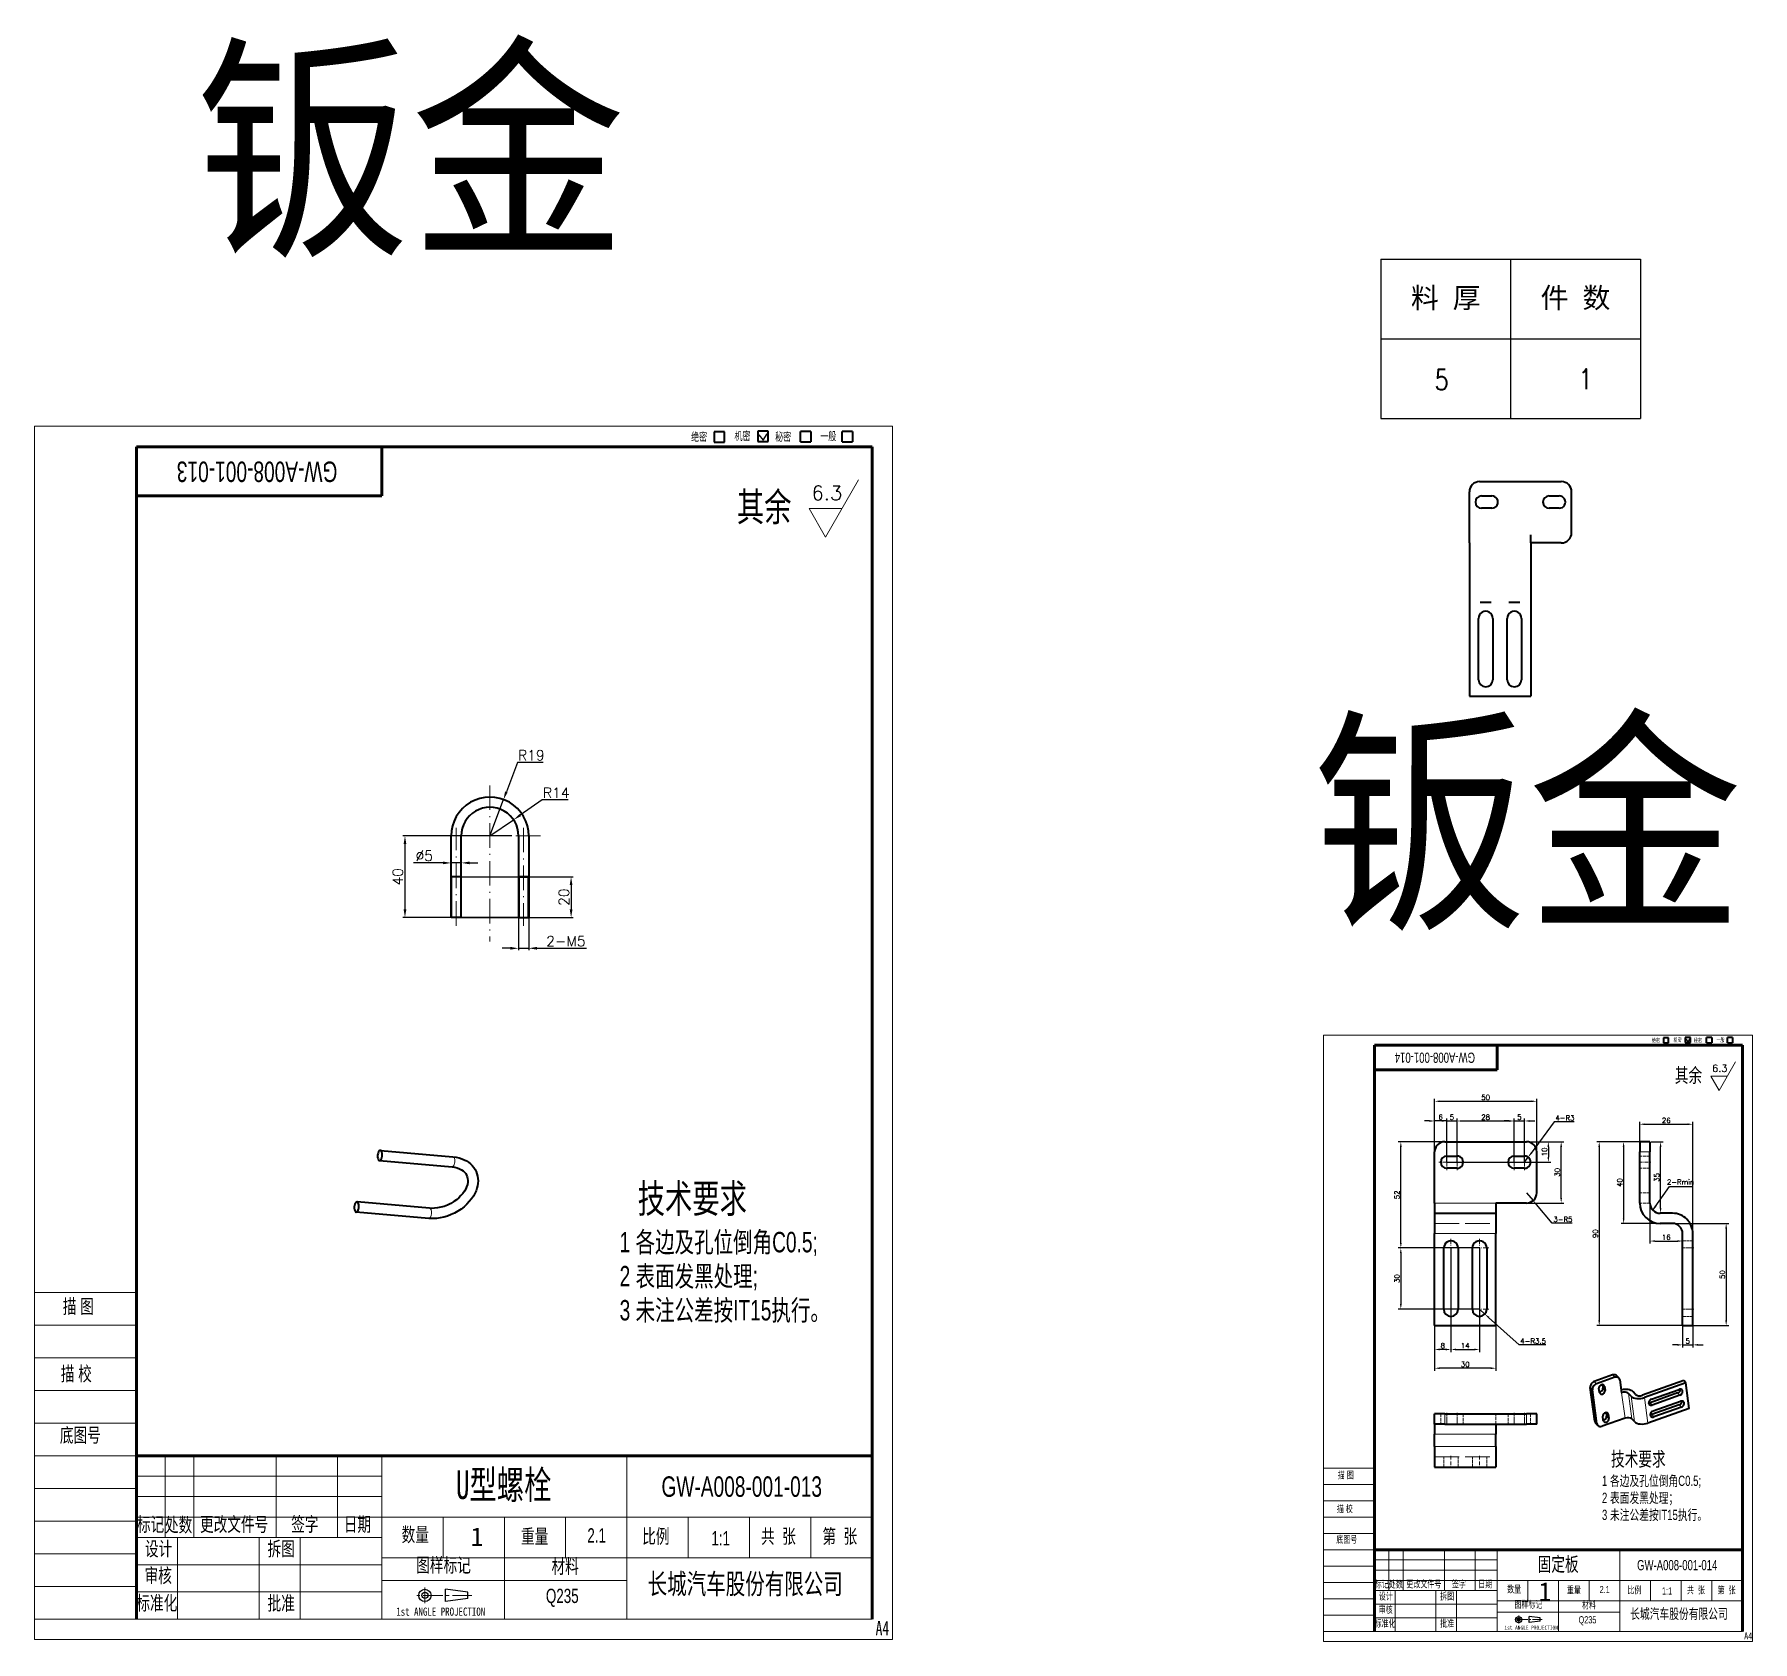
# Model space of a CAD drawing. Header units: millimetres. Extents: x -13336 to 61423, y -27528 to -3175.
# Drawn here: x -6522 to -5681, y -6774 to -5987 of the extents above; entities that cross this region are included whole.
import ezdxf
from ezdxf.enums import TextEntityAlignment as Align

# ---------------------------------------------------------------- set-up
doc = ezdxf.new("R2010")
doc.units = ezdxf.units.MM
for name, pattern in [('CENTER2', [28.575, 19.05, -3.175, 3.175, -3.175]), ('DASHDOT', [18.5, 12, -3, 0.5, -3]), ('DASHED', [15, 12, -3])]:
    doc.linetypes.add(name, pattern=pattern)
for name, color, linetype, lineweight in [('09图框', 4, 'Continuous', 15), ('中心线', 1, 'CENTER2', 15), ('剖面线', 6, 'Continuous', 15), ('图框', 4, 'Continuous', 15), ('文字', 3, 'Continuous', 15), ('标注线', 3, 'Continuous', 18), ('细实线', 7, 'Continuous', 15), ('轮廓线', 7, 'Continuous', 50)]:
    doc.layers.add(name, color=color, linetype=linetype, lineweight=lineweight)
doc.layers.add('DIM', color=2, linetype='Continuous')
doc.layers.add('标注', color=3, linetype='Continuous')
doc.styles.add('ACGBTS', font='isocp.shx', dxfattribs={"height": 1, "bigfont": 'gbcbig.shx'})
doc.styles.add('CHINA', font='', dxfattribs={"width": 0.9})
doc.styles.add('DIM', font='txt.shx', dxfattribs={"width": 0.8, "bigfont": 'bigfont.shx'})
doc.styles.get("Standard").update_dxf_attribs({"font": 'txt', "bigfont": 'gbcbig.shx'})
doc.styles.add('宋体', font='', dxfattribs={"width": 0.8})
doc.styles.add('汉字 5号', font='FSGB2312.ttf', dxfattribs={"width": 0.7, "height": 5})
doc.styles.add('汉字3.5号', font='FSGB2312.ttf', dxfattribs={"width": 0.7, "height": 3.5})
doc.styles.add('汉字7号', font='', dxfattribs={"width": 0.7, "height": 7})
doc.styles.get('CHINA').set_extended_font_data('SimSun')
doc.styles.get('宋体').set_extended_font_data('SimSun')
doc.styles.get('汉字7号').set_extended_font_data('SimSun')
doc.dimstyles.new('1：1', dxfattribs={"dimtxt": 2.5, "dimasz": 2.5, "dimexe": 1.25, "dimexo": 0, "dimtad": 1, "dimdsep": 46, "dimtxsty": 'Standard', "dimcen": 2.5, "dimclrd": 3, "dimclre": 3, "dimclrt": 1, "dimadec": 0, "dimazin": 0, "dimtfac": 1, "dimtmove": 0, "dimatfit": 3, "dimfxl": 0, "dimarcsym": 0})
doc.dimstyles.new('1：1$4', dxfattribs={"dimtxt": 2.5, "dimasz": 2.5, "dimexe": 1.25, "dimexo": 0, "dimtad": 1, "dimtoh": 1, "dimdsep": 46, "dimtxsty": 'Standard', "dimcen": 2.5, "dimclrd": 3, "dimclre": 3, "dimclrt": 1, "dimadec": 0, "dimazin": 0, "dimtfac": 1, "dimtmove": 0, "dimatfit": 3, "dimfxl": 0, "dimarcsym": 0})
doc.dimstyles.new('1：2', dxfattribs={"dimscale": 2, "dimtxt": 2.5, "dimasz": 2.5, "dimexe": 1.25, "dimexo": 0, "dimtad": 1, "dimdsep": 46, "dimtxsty": 'Standard', "dimcen": 2.5, "dimclrd": 3, "dimclre": 3, "dimclrt": 1, "dimadec": 0, "dimazin": 0, "dimtfac": 1, "dimtmove": 0, "dimatfit": 3, "dimfxl": 0, "dimarcsym": 0})
doc.dimstyles.new('1：2$4', dxfattribs={"dimscale": 2, "dimtxt": 2.5, "dimasz": 2.5, "dimexe": 1.25, "dimexo": 0, "dimtad": 1, "dimtoh": 1, "dimdsep": 46, "dimtxsty": 'Standard', "dimcen": 2.5, "dimclrd": 3, "dimclre": 3, "dimclrt": 1, "dimadec": 0, "dimazin": 0, "dimtfac": 1, "dimtmove": 0, "dimatfit": 3, "dimfxl": 0, "dimarcsym": 0})
doc.dimstyles.new('ISO-25', dxfattribs={"dimtxt": 2.5, "dimasz": 2.5, "dimexe": 1.25, "dimexo": 0.625, "dimtad": 1, "dimtxsty": 'Standard', "dimcen": 2.5, "dimadec": 0, "dimazin": 0, "dimtfac": 1, "dimtmove": 0, "dimatfit": 3, "dimfxl": 0, "dimarcsym": 0})

msp = doc.modelspace()

# ---------------------------------------------------------------- texts
at = {"color": 2}
for height, p in [(7, (-6141.505, -6214.904)), (3.5, (-5700.785, -6494.854))]:
    msp.add_text('6.3', height=height, dxfattribs=at).set_placement(p)
at = {"color": 1, "char_height": 9.1, "width": 40.91783, "attachment_point": 1, "style": 'ACGBTS'}
for insert in [(-6308.307, -6717.847), (-5785.678, -6744.713)]:
    msp.add_mtext('{\\fNSimSun|b0|i0|c134|p49;\\C3;1}', dxfattribs=dict(at, insert=insert))
at = {"layer": 'DIM', "char_height": 85.8805, "width": 3103.01985, "attachment_point": 1, "style": 'CHINA'}
for insert in [(-6443.139, -6000.489), (-5896.561, -6329.968)]:
    msp.add_mtext('钣金^I^I', dxfattribs=dict(at, insert=insert))
at = {"layer": '中心线', "color": 4, "style": '汉字7号', "width": 0.7}
for s, height, p in [('绝密', 3.9973, (-6196.521, -6183.779)), ('机密', 3.9973, (-6175.331, -6183.416)), ('秘密', 3.9973, (-6155.379, -6183.765)), ('一般', 3.9973, (-6133.371, -6183.513)), ('绝密', 1.9987, (-5728.293, -6479.291)), ('机密', 1.9987, (-5717.698, -6479.11)), ('秘密', 1.9987, (-5707.722, -6479.284)), ('一般', 1.9987, (-5696.718, -6479.159))]:
    msp.add_text(s, height=height, dxfattribs=at).set_placement(p, align=Align.MIDDLE)
at = {"layer": '中心线', "insert": (-5722.872, -6547.535), "char_height": 2.5, "width": 0.27929, "attachment_point": 1}
msp.add_mtext('2-Rmin', dxfattribs=at)
at = {"layer": '中心线', "lineweight": 15, "attachment_point": 5, "style": '汉字7号'}
for s, insert, char_height, width in [('{\\fFangSong_GB2312|b0|i0|c134|p49;\\C4;U型螺栓}', (-6292.188, -6697.732), 14, 90.72702), ('{\\fFangSong_GB2312|b0|i0|c134|p49;\\C4;固定板}', (-5776.126, -6736.268), 7, 45.36351)]:
    msp.add_mtext(s, dxfattribs=dict(at, insert=insert, char_height=char_height, width=width))
at = {"layer": '中心线', "color": 2, "lineweight": 15}
for s, insert, char_height, width, attachment_point, style in [('{\\C4;GW-A008-001-013}', (-6175.675, -6697.968), 10, 139.28161, 5, '汉字 5号'), ('{\\C4;2.1}', (-6246.669, -6721.776), 7, 62.61141, 5, '汉字3.5号'), ('{\\C4;1:1}', (-6190.532, -6719.707), 6.9997, 29.99861, 1, '汉字3.5号'), ('{\\C4;GW-A008-001-014}', (-5717.87, -6736.386), 5, 69.64081, 5, '汉字 5号'), ('{\\C4;Q235}', (-6263.501, -6752.369), 7, 62.61141, 5, '汉字3.5号'), ('{\\C4;2.1}', (-5753.367, -6748.29), 3.5, 31.30571, 5, '汉字3.5号'), ('{\\C4;1:1}', (-5725.299, -6747.256), 3.4998, 14.9993, 1, '汉字3.5号'), ('{\\f@FangSong_GB2312|b0|i0|c134|p49;\\C4;A4}', (-6110.164, -6763.708), 7, 62.61141, 1, '汉字3.5号'), ('{\\C4;Q235}', (-5761.783, -6763.586), 3.5, 31.30571, 5, '汉字3.5号'), ('{\\f@FangSong_GB2312|b0|i0|c134|p49;\\C4;A4}', (-5685.114, -6769.256), 3.5, 31.30571, 1, '汉字3.5号')]:
    msp.add_mtext(s, dxfattribs=dict(at, insert=insert, char_height=char_height, width=width, attachment_point=attachment_point, style=style))
at = {"layer": '剖面线', "color": 2, "attachment_point": 1, "style": '汉字3.5号'}
for insert, char_height, width in [((-6178.06, -6211.277), 14, 113.4), ((-5719.062, -6493.04), 7, 56.7)]:
    msp.add_mtext('其余', dxfattribs=dict(at, insert=insert, char_height=char_height, width=width))
at = {"layer": '文字', "attachment_point": 5, "rotation": 180, "style": '汉字 5号'}
for s, insert, char_height, width in [('{\\C4;GW-A008-001-013}', (-6412.848, -6201), 10, 120), ('{\\C4;GW-A008-001-014}', (-5836.457, -6487.902), 5, 60)]:
    msp.add_mtext(s, dxfattribs=dict(at, insert=insert, char_height=char_height, width=width))
at = {"layer": '标注', "attachment_point": 1, "style": '汉字 5号'}
for s, insert, char_height, width in [('{\\C2;  \\H1.4x; 技术要求\\P\\H0.7143x;1 各边及孔位倒角C0.5;\\P2 表面发黑处理;\\P3 未注公差按IT15执行。}', (-6235.436, -6549.874), 10, 125.81183), ('{\\C2;  \\H1.4x; 技术要求\\P\\H0.7143x;1 各边及孔位倒角C0.5;\\P2 表面发黑处理；\\P3 未注公差按IT15执行。}', (-5754.691, -6680.91), 5, 62.90591)]:
    msp.add_mtext(s, dxfattribs=dict(at, insert=insert, char_height=char_height, width=width))

# ---------------------------------------------------------------- blocks, each defined once
blk = doc.blocks.new('A4图框')
at = {"layer": '09图框', "lineweight": 15}
for p, q in [((62778.17, 8358.17), (62778.17, 8655.17)), ((62988.17, 8655.17), (62778.17, 8655.17)), ((62778.17, 8655.17), (62778.17, 8358.17)), ((62988.17, 8358.17), (62988.17, 8655.17)), ((62988.17, 8358.17), (62988.17, 8655.17)), ((62988.17, 8655.17), (62988.17, 8358.17))]:
    blk.add_line(p, q, dxfattribs=at)
at = {"layer": '09图框', "linetype": 'ByBlock', "lineweight": 15}
for p, q in [((62778.17, 8655.17), (62778.17, 8358.17)), ((62988.17, 8655.17), (62988.17, 8358.17)), ((62778.17, 8358.17), (62988.17, 8358.17))]:
    blk.add_line(p, q, dxfattribs=at)
at = {"layer": 'DIM', "lineweight": 15}
for p, q in [((62803.17, 8443.17), (62778.17, 8443.17)), ((62803.17, 8435.17), (62778.17, 8435.17)), ((62803.17, 8427.17), (62778.17, 8427.17)), ((62803.17, 8419.17), (62778.17, 8419.17)), ((62803.17, 8411.17), (62778.17, 8411.17)), ((62803.17, 8403.17), (62778.17, 8403.17)), ((62810.17, 8383.17), (62810.17, 8403.17)), ((62817.17, 8383.17), (62817.17, 8403.17)), ((62837.31, 8383.17), (62837.31, 8403.16)), ((62852.31, 8383.17), (62852.31, 8403.16)), ((62863.17, 8363.17), (62863.17, 8403.17)), ((62923.17, 8363.17), (62923.17, 8403.17)), ((62863.17, 8398.17), (62803.17, 8398.17)), ((62803.17, 8395.17), (62778.17, 8395.17)), ((62863.17, 8393.17), (62803.17, 8393.17)), ((62983.17, 8388.17), (62803.17, 8388.17)), ((62878.17, 8378.17), (62878.17, 8388.17)), ((62893.17, 8363.17), (62893.17, 8388.17)), ((62908.17, 8378.17), (62908.17, 8388.17)), ((62938.17, 8378.17), (62938.17, 8388.17)), ((62953.17, 8378.17), (62953.17, 8388.17)), ((62968.17, 8378.17), (62968.17, 8388.17)), ((62803.17, 8387.17), (62778.17, 8387.17)), ((62863.17, 8383.17), (62803.17, 8383.17)), ((62813.17, 8363.17), (62813.17, 8383.17)), ((62833.17, 8363.17), (62833.17, 8383.17)), ((62843.17, 8363.17), (62843.17, 8383.17)), ((62843.17, 8363.17), (62843.17, 8383.17)), ((62803.17, 8379.17), (62778.17, 8379.17)), ((62863.17, 8376.5), (62803.17, 8376.5)), ((62983.17, 8378.17), (62863.17, 8378.17)), ((62803.17, 8371.17), (62778.17, 8371.17)), ((62923.17, 8372.67), (62863.17, 8372.67)), ((62863.17, 8369.84), (62803.17, 8369.84)), ((62803.17, 8363.17), (62778.17, 8363.17)), ((62778.17, 8363.17), (62803.17, 8363.17))]:
    blk.add_line(p, q, dxfattribs=at)
at = {"layer": 'DIM', "ltscale": 20}
for p, q in [((62878.73, 8367.5), (62878.73, 8370.5)), ((62884.23, 8369.75), (62878.73, 8370.5)), ((62884.23, 8368.25), (62878.73, 8367.5)), ((62884.23, 8368.25), (62884.23, 8369.75))]:
    blk.add_line(p, q, dxfattribs=at)
for radius in [1.5, 0.75]:
    blk.add_circle((62873.73, 8369), radius, dxfattribs=at)
at = {"layer": '中心线', "color": 0, "linetype": 'Continuous', "lineweight": 50}
for p, q in [((62803.17, 8650.17), (62983.17, 8650.17)), ((62803.17, 8638.17), (62863.17, 8638.17))]:
    blk.add_line(p, q, dxfattribs=at)
at = {"layer": '中心线', "linetype": 'CENTER2', "lineweight": 18, "ltscale": 0.25}
for p, q in [((62885.22, 8369), (62871.48, 8369)), ((62873.73, 8367.07), (62873.73, 8370.94))]:
    blk.add_line(p, q, dxfattribs=at)
at = {"layer": '细实线', "lineweight": 15}
for p, q in [((62983.17, 8403.17), (62803.18, 8403.17)), ((62983.17, 8363.17), (62803.17, 8363.17))]:
    blk.add_line(p, q, dxfattribs=at)
at = {"layer": '轮廓线', "color": 0, "linetype": 'ByBlock', "lineweight": 50}
for p, q in [((62803.17, 8363.17), (62803.17, 8650.17)), ((62863.17, 8638.17), (62863.17, 8650.17))]:
    blk.add_line(p, q, dxfattribs=at)
at = {"layer": '轮廓线', "color": 0, "lineweight": 50}
blk.add_line((62983.17, 8363.17), (62983.17, 8650.17), dxfattribs=at)
at = {"layer": '轮廓线', "color": 7, "linetype": 'Continuous', "lineweight": 50}
blk.add_line((62983.17, 8403.17), (62803.17, 8403.17), dxfattribs=at)
at = {"layer": '09图框', "lineweight": 15, "insert": (62928.24, 8374.32), "char_height": 5, "width": 60, "attachment_point": 1, "style": '汉字 5号'}
blk.add_mtext('{\\C4;长城汽车股份有限公司}', dxfattribs=at)
at = {"layer": '中心线', "color": 0, "lineweight": 15, "char_height": 3.5, "width": 25, "attachment_point": 1, "style": '汉字3.5号'}
for s, insert in [('{\\C4;描 图}', (62785.12, 8441.49)), ('{\\C4;描 校}', (62784.64, 8425.01)), ('{\\C4;底图号}', (62784.4, 8409.97))]:
    blk.add_mtext(s, dxfattribs=dict(at, insert=insert))
at = {"layer": '中心线', "color": 2, "lineweight": 15, "char_height": 3.5, "attachment_point": 1, "style": '汉字3.5号'}
for s, insert, width in [('{\\C4;标记}', (62803.26, 8388.15), 7.1413), ('{\\C4;处数}', (62810.12, 8388.01), 7.1413), ('{\\C4;更改文件号}', (62818.69, 8388.15), 19.9957), ('{\\C4;签字}', (62841.02, 8388.17), 14.8572), ('{\\C4;日期}', (62853.88, 8388.17), 11), ('{\\C4;重量}', (62897.25, 8385.19), 10), ('{\\C4;比例}', (62926.9, 8385.22), 15), ('{\\C4;共  张}', (62955.99, 8385.22), 15), ('{\\C4;第  张}', (62970.99, 8385.22), 15), ('{\\C4;设计}', (62805.22, 8382.17), 7.2842), ('{\\C4;拆图}', (62835.22, 8382.17), 7.2842), ('{\\C4;审核}', (62805.13, 8375.62), 7.2842), ('{\\C4;图样标记}', (62871.6, 8378.16), 20), ('{\\C4;标准化}', (62803.13, 8368.88), 10.4643), ('{\\C4;批准}', (62835.22, 8368.84), 7.2842)]:
    blk.add_mtext(s, dxfattribs=dict(at, insert=insert, width=width))
at = {"layer": '图框', "color": 4, "lineweight": 18, "style": '宋体', "width": 0.8}
blk.add_text('1st ANGLE PROJECTION', height=2, dxfattribs=at).set_placement((62866.72, 8364.02))
at = {"layer": '轮廓线', "color": 2, "lineweight": 15, "char_height": 3.5, "attachment_point": 1, "style": '汉字3.5号'}
for s, insert, width in [('{\\C4;数量}', (62868.03, 8385.64), 10), ('{\\C4;材料}', (62904.69, 8377.89), 30)]:
    blk.add_mtext(s, dxfattribs=dict(at, insert=insert, width=width))
blk = doc.blocks.new('*D242')
at = {"layer": 'Defpoints', "color": 0, "transparency": 16777216}
for p in [(-6288.13, -6379.35), (-6340.48, -6419.35), (-6282.4, -6419.35)]:
    blk.add_point(p, dxfattribs=at)
at = {"layer": 'DIM', "color": 3, "lineweight": -2, "transparency": 16777216}
for p, q in [((-6288.13, -6379.35), (-6341.48, -6379.35)), ((-6340.48, -6383.35), (-6340.48, -6415.35)), ((-6282.4, -6419.35), (-6341.48, -6419.35))]:
    blk.add_line(p, q, dxfattribs=at)
at = {"layer": 'DIM', "color": 3, "transparency": 16777216}
for points in [[(-6341.14, -6383.35), (-6339.81, -6383.35), (-6340.48, -6379.35)], [(-6341.14, -6415.35), (-6339.81, -6415.35), (-6340.48, -6419.35)]]:
    blk.add_solid(points, dxfattribs=at)
at = {"layer": 'DIM', "color": 1, "transparency": 16777216, "insert": (-6343.98, -6399.35), "char_height": 5, "attachment_point": 5, "rotation": 90}
blk.add_mtext('40', dxfattribs=at)
blk = doc.blocks.new('*D243')
at = {"layer": 'Defpoints', "color": 0, "transparency": 16777216}
for p in [(-6317.9, -6390.78), (-6312.9, -6390.78), (-6312.9, -6392.56)]:
    blk.add_point(p, dxfattribs=at)
at = {"layer": 'DIM', "color": 3, "lineweight": -2, "transparency": 16777216}
for p, q in [((-6321.9, -6392.56), (-6336.23, -6392.56)), ((-6317.9, -6390.78), (-6317.9, -6393.56)), ((-6312.9, -6392.56), (-6317.9, -6392.56)), ((-6312.9, -6390.78), (-6312.9, -6393.56)), ((-6308.9, -6392.56), (-6304.9, -6392.56))]:
    blk.add_line(p, q, dxfattribs=at)
at = {"layer": 'DIM', "color": 3, "transparency": 16777216}
for points in [[(-6321.9, -6391.89), (-6321.9, -6393.22), (-6317.9, -6392.56)], [(-6308.9, -6391.89), (-6308.9, -6393.22), (-6312.9, -6392.56)]]:
    blk.add_solid(points, dxfattribs=at)
at = {"layer": 'DIM', "color": 1, "transparency": 16777216, "insert": (-6331.06, -6389.06), "char_height": 5, "attachment_point": 5}
blk.add_mtext('%%c5', dxfattribs=at)
blk = doc.blocks.new('*D244')
at = {"layer": 'Defpoints', "color": 0, "transparency": 16777216}
for p in [(-6287.36, -6371.43), (-6298.9, -6379.35)]:
    blk.add_point(p, dxfattribs=at)
at = {"layer": 'DIM', "color": 3, "lineweight": -2, "transparency": 16777216}
for p, q in [((-6273.27, -6361.76), (-6284.06, -6369.16)), ((-6260.6, -6361.76), (-6273.27, -6361.76)), ((-6298.9, -6379.35), (-6287.36, -6371.43))]:
    blk.add_line(p, q, dxfattribs=at)
at = {"layer": 'DIM', "color": 3, "transparency": 16777216}
blk.add_solid([(-6284.43, -6368.61), (-6283.68, -6369.71), (-6287.36, -6371.43)], dxfattribs=at)
at = {"layer": 'DIM', "color": 1, "transparency": 16777216, "insert": (-6266.44, -6358.26), "char_height": 5, "attachment_point": 5}
blk.add_mtext('R14', dxfattribs=at)
blk = doc.blocks.new('*D245')
at = {"layer": 'Defpoints', "color": 0, "transparency": 16777216}
for p in [(-6292.26, -6361.55), (-6298.9, -6379.35)]:
    blk.add_point(p, dxfattribs=at)
at = {"layer": 'DIM', "color": 3, "lineweight": -2, "transparency": 16777216}
for p, q in [((-6285.48, -6343.37), (-6290.86, -6357.8)), ((-6272.81, -6343.37), (-6285.48, -6343.37)), ((-6298.9, -6379.35), (-6292.26, -6361.55))]:
    blk.add_line(p, q, dxfattribs=at)
at = {"layer": 'DIM', "color": 3, "transparency": 16777216}
blk.add_solid([(-6291.48, -6357.57), (-6290.23, -6358.03), (-6292.26, -6361.55)], dxfattribs=at)
at = {"layer": 'DIM', "color": 1, "transparency": 16777216, "insert": (-6278.64, -6339.87), "char_height": 5, "attachment_point": 5}
blk.add_mtext('R19', dxfattribs=at)
blk = doc.blocks.new('*D246')
at = {"layer": 'Defpoints', "color": 0, "transparency": 16777216}
for p in [(-6315.4, -6399.35), (-6315.4, -6419.35), (-6259.18, -6419.35)]:
    blk.add_point(p, dxfattribs=at)
at = {"layer": 'DIM', "color": 3, "lineweight": -2, "transparency": 16777216}
for p, q in [((-6315.4, -6399.35), (-6258.18, -6399.35)), ((-6259.18, -6403.35), (-6259.18, -6415.35)), ((-6315.4, -6419.35), (-6258.18, -6419.35))]:
    blk.add_line(p, q, dxfattribs=at)
at = {"layer": 'DIM', "color": 3, "transparency": 16777216}
for points in [[(-6259.85, -6403.35), (-6258.52, -6403.35), (-6259.18, -6399.35)], [(-6259.85, -6415.35), (-6258.52, -6415.35), (-6259.18, -6419.35)]]:
    blk.add_solid(points, dxfattribs=at)
at = {"layer": 'DIM', "color": 1, "transparency": 16777216, "insert": (-6262.68, -6409.35), "char_height": 5, "attachment_point": 5, "rotation": 90}
blk.add_mtext('20', dxfattribs=at)
blk = doc.blocks.new('*D247')
at = {"layer": 'Defpoints', "color": 0, "transparency": 16777216}
for p in [(-6284.9, -6419.35), (-6279.9, -6419.35), (-6279.9, -6434.36)]:
    blk.add_point(p, dxfattribs=at)
at = {"layer": 'DIM', "color": 3, "lineweight": -2, "transparency": 16777216}
for p, q in [((-6284.9, -6419.35), (-6284.9, -6435.36)), ((-6279.9, -6419.35), (-6279.9, -6435.36)), ((-6288.9, -6434.36), (-6292.9, -6434.36)), ((-6284.9, -6434.36), (-6279.9, -6434.36)), ((-6275.9, -6434.36), (-6251.57, -6434.36))]:
    blk.add_line(p, q, dxfattribs=at)
at = {"layer": 'DIM', "color": 3, "transparency": 16777216}
for points in [[(-6288.9, -6433.69), (-6288.9, -6435.03), (-6284.9, -6434.36)], [(-6275.9, -6433.69), (-6275.9, -6435.03), (-6279.9, -6434.36)]]:
    blk.add_solid(points, dxfattribs=at)
at = {"layer": 'DIM', "color": 1, "transparency": 16777216, "insert": (-6261.73, -6430.86), "char_height": 5, "attachment_point": 5}
blk.add_mtext('2-M5', dxfattribs=at)
blk = doc.blocks.new('*D249')
at = {"layer": 'Defpoints', "color": 0, "transparency": 16777216}
for p in [(-5736.23, -6529.07), (-5744.09, -6569.07), (-5726.23, -6569.07)]:
    blk.add_point(p, dxfattribs=at)
at = {"layer": 'DIM', "color": 3, "lineweight": -2, "transparency": 16777216}
for p, q in [((-5736.23, -6529.07), (-5745.34, -6529.07)), ((-5744.09, -6531.57), (-5744.09, -6566.57)), ((-5726.23, -6569.07), (-5745.34, -6569.07))]:
    blk.add_line(p, q, dxfattribs=at)
at = {"layer": 'DIM', "color": 3, "transparency": 16777216}
for points in [[(-5744.51, -6531.57), (-5743.68, -6531.57), (-5744.09, -6529.07)], [(-5744.51, -6566.57), (-5743.68, -6566.57), (-5744.09, -6569.07)]]:
    blk.add_solid(points, dxfattribs=at)
at = {"layer": 'DIM', "color": 1, "transparency": 16777216, "insert": (-5745.97, -6549.07), "char_height": 2.5, "attachment_point": 5, "rotation": 90}
blk.add_mtext('40', dxfattribs=at)
blk = doc.blocks.new('*D250')
at = {"layer": 'Defpoints', "color": 0, "transparency": 16777216}
for p in [(-5710.23, -6520.5), (-5736.23, -6559.07), (-5710.23, -6577.57)]:
    blk.add_point(p, dxfattribs=at)
at = {"layer": 'DIM', "color": 3, "lineweight": -2, "transparency": 16777216}
for p, q in [((-5736.23, -6559.07), (-5736.23, -6519.25)), ((-5733.73, -6520.5), (-5712.73, -6520.5)), ((-5710.23, -6577.57), (-5710.23, -6519.25))]:
    blk.add_line(p, q, dxfattribs=at)
at = {"layer": 'DIM', "color": 3, "transparency": 16777216}
for points in [[(-5733.73, -6520.09), (-5733.73, -6520.92), (-5736.23, -6520.5)], [(-5712.73, -6520.09), (-5712.73, -6520.92), (-5710.23, -6520.5)]]:
    blk.add_solid(points, dxfattribs=at)
at = {"layer": 'DIM', "color": 1, "transparency": 16777216, "insert": (-5723.23, -6518.63), "char_height": 2.5, "attachment_point": 5}
blk.add_mtext('26', dxfattribs=at)
blk = doc.blocks.new('*D251')
at = {"layer": 'Defpoints', "color": 0, "transparency": 16777216}
for p in [(-5731.23, -6529.07), (-5756.03, -6619.07), (-5715.23, -6619.07)]:
    blk.add_point(p, dxfattribs=at)
at = {"layer": 'DIM', "color": 3, "lineweight": -2, "transparency": 16777216}
for p, q in [((-5731.23, -6529.07), (-5757.28, -6529.07)), ((-5756.03, -6531.57), (-5756.03, -6616.57)), ((-5715.23, -6619.07), (-5757.28, -6619.07))]:
    blk.add_line(p, q, dxfattribs=at)
at = {"layer": 'DIM', "color": 3, "transparency": 16777216}
for points in [[(-5756.45, -6531.57), (-5755.62, -6531.57), (-5756.03, -6529.07)], [(-5756.45, -6616.57), (-5755.62, -6616.57), (-5756.03, -6619.07)]]:
    blk.add_solid(points, dxfattribs=at)
at = {"layer": 'DIM', "color": 1, "transparency": 16777216, "insert": (-5757.91, -6574.07), "char_height": 2.5, "attachment_point": 5, "rotation": 90}
blk.add_mtext('90', dxfattribs=at)
blk = doc.blocks.new('*D252')
at = {"layer": 'Defpoints', "color": 0, "transparency": 16777216}
for p in [(-5786.62, -6509.26), (-5836.62, -6534.07), (-5786.62, -6534.07)]:
    blk.add_point(p, dxfattribs=at)
at = {"layer": 'DIM', "color": 3, "lineweight": -2, "transparency": 16777216}
for p, q in [((-5836.62, -6534.07), (-5836.62, -6508.01)), ((-5786.62, -6534.07), (-5786.62, -6508.01)), ((-5834.12, -6509.26), (-5789.12, -6509.26))]:
    blk.add_line(p, q, dxfattribs=at)
at = {"layer": 'DIM', "color": 3, "transparency": 16777216}
for points in [[(-5834.12, -6508.84), (-5834.12, -6509.67), (-5836.62, -6509.26)], [(-5789.12, -6508.84), (-5789.12, -6509.67), (-5786.62, -6509.26)]]:
    blk.add_solid(points, dxfattribs=at)
at = {"layer": 'DIM', "color": 1, "transparency": 16777216, "insert": (-5811.62, -6507.38), "char_height": 2.5, "attachment_point": 5}
blk.add_mtext('50', dxfattribs=at)
blk = doc.blocks.new('*D253')
at = {"layer": 'Defpoints', "color": 0, "transparency": 16777216}
for p in [(-5836.62, -6518.91), (-5836.62, -6539.07), (-5830.62, -6539.07)]:
    blk.add_point(p, dxfattribs=at)
at = {"layer": 'DIM', "color": 3, "lineweight": -2, "transparency": 16777216}
for p, q in [((-5839.12, -6518.91), (-5841.62, -6518.91)), ((-5836.62, -6539.07), (-5836.62, -6517.66)), ((-5830.62, -6518.91), (-5836.62, -6518.91)), ((-5830.62, -6539.07), (-5830.62, -6517.66)), ((-5828.12, -6518.91), (-5825.62, -6518.91))]:
    blk.add_line(p, q, dxfattribs=at)
at = {"layer": 'DIM', "color": 3, "transparency": 16777216}
for points in [[(-5839.12, -6518.5), (-5839.12, -6519.33), (-5836.62, -6518.91)], [(-5828.12, -6518.5), (-5828.12, -6519.33), (-5830.62, -6518.91)]]:
    blk.add_solid(points, dxfattribs=at)
at = {"layer": 'DIM', "color": 1, "transparency": 16777216, "insert": (-5833.62, -6517.04), "char_height": 2.5, "attachment_point": 5}
blk.add_mtext('6', dxfattribs=at)
blk = doc.blocks.new('*D254')
at = {"layer": 'Defpoints', "color": 0, "transparency": 16777216}
for p in [(-5825.62, -6518.91), (-5830.62, -6539.07), (-5825.62, -6539.07)]:
    blk.add_point(p, dxfattribs=at)
at = {"layer": 'DIM', "color": 3, "lineweight": -2, "transparency": 16777216}
for p, q in [((-5833.12, -6518.91), (-5835.62, -6518.91)), ((-5830.62, -6539.07), (-5830.62, -6517.66)), ((-5830.62, -6518.91), (-5825.62, -6518.91)), ((-5825.62, -6539.07), (-5825.62, -6517.66)), ((-5823.12, -6518.91), (-5820.62, -6518.91))]:
    blk.add_line(p, q, dxfattribs=at)
at = {"layer": 'DIM', "color": 3, "transparency": 16777216}
for points in [[(-5833.12, -6518.5), (-5833.12, -6519.33), (-5830.62, -6518.91)], [(-5823.12, -6518.5), (-5823.12, -6519.33), (-5825.62, -6518.91)]]:
    blk.add_solid(points, dxfattribs=at)
at = {"layer": 'DIM', "color": 1, "transparency": 16777216, "insert": (-5828.12, -6517.04), "char_height": 2.5, "attachment_point": 5}
blk.add_mtext('5', dxfattribs=at)
blk = doc.blocks.new('*D255')
at = {"layer": 'Defpoints', "color": 0, "transparency": 16777216}
for p in [(-5797.62, -6518.91), (-5825.62, -6539.07), (-5797.62, -6539.07)]:
    blk.add_point(p, dxfattribs=at)
at = {"layer": 'DIM', "color": 3, "lineweight": -2, "transparency": 16777216}
for p, q in [((-5825.62, -6539.07), (-5825.62, -6517.66)), ((-5823.12, -6518.91), (-5800.12, -6518.91)), ((-5797.62, -6539.07), (-5797.62, -6517.66))]:
    blk.add_line(p, q, dxfattribs=at)
at = {"layer": 'DIM', "color": 3, "transparency": 16777216}
for points in [[(-5823.12, -6518.5), (-5823.12, -6519.33), (-5825.62, -6518.91)], [(-5800.12, -6518.5), (-5800.12, -6519.33), (-5797.62, -6518.91)]]:
    blk.add_solid(points, dxfattribs=at)
at = {"layer": 'DIM', "color": 1, "transparency": 16777216, "insert": (-5811.62, -6517.04), "char_height": 2.5, "attachment_point": 5}
blk.add_mtext('28', dxfattribs=at)
blk = doc.blocks.new('*D256')
at = {"layer": 'Defpoints', "color": 0, "transparency": 16777216}
for p in [(-5792.62, -6518.91), (-5797.62, -6539.07), (-5792.62, -6539.07)]:
    blk.add_point(p, dxfattribs=at)
at = {"layer": 'DIM', "color": 3, "lineweight": -2, "transparency": 16777216}
for p, q in [((-5800.12, -6518.91), (-5802.62, -6518.91)), ((-5797.62, -6539.07), (-5797.62, -6517.66)), ((-5797.62, -6518.91), (-5792.62, -6518.91)), ((-5792.62, -6539.07), (-5792.62, -6517.66)), ((-5790.12, -6518.91), (-5787.62, -6518.91))]:
    blk.add_line(p, q, dxfattribs=at)
at = {"layer": 'DIM', "color": 3, "transparency": 16777216}
for points in [[(-5800.12, -6518.5), (-5800.12, -6519.33), (-5797.62, -6518.91)], [(-5790.12, -6518.5), (-5790.12, -6519.33), (-5792.62, -6518.91)]]:
    blk.add_solid(points, dxfattribs=at)
at = {"layer": 'DIM', "color": 1, "transparency": 16777216, "insert": (-5795.12, -6517.04), "char_height": 2.5, "attachment_point": 5}
blk.add_mtext('5', dxfattribs=at)
blk = doc.blocks.new('*D257')
at = {"layer": 'Defpoints', "color": 0, "transparency": 16777216}
for p in [(-5830.62, -6529.07), (-5830.62, -6539.07), (-5780.93, -6539.07)]:
    blk.add_point(p, dxfattribs=at)
at = {"layer": 'DIM', "color": 3, "lineweight": -2, "transparency": 16777216}
for p, q in [((-5830.62, -6529.07), (-5779.68, -6529.07)), ((-5780.93, -6531.57), (-5780.93, -6536.57)), ((-5830.62, -6539.07), (-5779.68, -6539.07))]:
    blk.add_line(p, q, dxfattribs=at)
at = {"layer": 'DIM', "color": 3, "transparency": 16777216}
for points in [[(-5781.35, -6531.57), (-5780.52, -6531.57), (-5780.93, -6529.07)], [(-5781.35, -6536.57), (-5780.52, -6536.57), (-5780.93, -6539.07)]]:
    blk.add_solid(points, dxfattribs=at)
at = {"layer": 'DIM', "color": 1, "transparency": 16777216, "insert": (-5782.81, -6534.07), "char_height": 2.5, "attachment_point": 5, "rotation": 90}
blk.add_mtext('10', dxfattribs=at)
blk = doc.blocks.new('*D258')
at = {"layer": 'Defpoints', "color": 0, "transparency": 16777216}
for p in [(-5791.62, -6529.07), (-5774.66, -6529.07), (-5806.62, -6559.07)]:
    blk.add_point(p, dxfattribs=at)
at = {"layer": 'DIM', "color": 3, "lineweight": -2, "transparency": 16777216}
for p, q in [((-5791.62, -6529.07), (-5773.41, -6529.07)), ((-5774.66, -6556.57), (-5774.66, -6531.57)), ((-5806.62, -6559.07), (-5773.41, -6559.07))]:
    blk.add_line(p, q, dxfattribs=at)
at = {"layer": 'DIM', "color": 3, "transparency": 16777216}
for points in [[(-5775.08, -6531.57), (-5774.24, -6531.57), (-5774.66, -6529.07)], [(-5775.08, -6556.57), (-5774.24, -6556.57), (-5774.66, -6559.07)]]:
    blk.add_solid(points, dxfattribs=at)
at = {"layer": 'DIM', "color": 1, "transparency": 16777216, "insert": (-5776.54, -6544.07), "char_height": 2.5, "attachment_point": 5, "rotation": 90}
blk.add_mtext('30', dxfattribs=at)
blk = doc.blocks.new('*D259')
at = {"layer": 'Defpoints', "color": 0, "transparency": 16777216}
for p in [(-5853.13, -6529.07), (-5797.62, -6529.07), (-5814.62, -6581.07)]:
    blk.add_point(p, dxfattribs=at)
at = {"layer": 'DIM', "color": 3, "lineweight": -2, "transparency": 16777216}
for p, q in [((-5797.62, -6529.07), (-5854.38, -6529.07)), ((-5853.13, -6578.57), (-5853.13, -6531.57)), ((-5814.62, -6581.07), (-5854.38, -6581.07))]:
    blk.add_line(p, q, dxfattribs=at)
at = {"layer": 'DIM', "color": 3, "transparency": 16777216}
for points in [[(-5853.55, -6531.57), (-5852.71, -6531.57), (-5853.13, -6529.07)], [(-5853.55, -6578.57), (-5852.71, -6578.57), (-5853.13, -6581.07)]]:
    blk.add_solid(points, dxfattribs=at)
at = {"layer": 'DIM', "color": 1, "transparency": 16777216, "insert": (-5855, -6555.07), "char_height": 2.5, "attachment_point": 5, "rotation": 90}
blk.add_mtext('52', dxfattribs=at)
blk = doc.blocks.new('*D260')
at = {"layer": 'Defpoints', "color": 0, "transparency": 16777216}
for p in [(-5814.62, -6581.07), (-5853.13, -6611.07), (-5814.62, -6611.07)]:
    blk.add_point(p, dxfattribs=at)
at = {"layer": 'DIM', "color": 3, "lineweight": -2, "transparency": 16777216}
for p, q in [((-5814.62, -6581.07), (-5854.38, -6581.07)), ((-5853.13, -6583.57), (-5853.13, -6608.57)), ((-5814.62, -6611.07), (-5854.38, -6611.07))]:
    blk.add_line(p, q, dxfattribs=at)
at = {"layer": 'DIM', "color": 3, "transparency": 16777216}
for points in [[(-5853.55, -6583.57), (-5852.71, -6583.57), (-5853.13, -6581.07)], [(-5853.55, -6608.57), (-5852.71, -6608.57), (-5853.13, -6611.07)]]:
    blk.add_solid(points, dxfattribs=at)
at = {"layer": 'DIM', "color": 1, "transparency": 16777216, "insert": (-5855, -6596.07), "char_height": 2.5, "attachment_point": 5, "rotation": 90}
blk.add_mtext('30', dxfattribs=at)
blk = doc.blocks.new('*D261')
at = {"layer": 'Defpoints', "color": 0, "transparency": 16777216}
for p in [(-5836.62, -6581.07), (-5828.62, -6581.07), (-5836.62, -6630.78)]:
    blk.add_point(p, dxfattribs=at)
at = {"layer": 'DIM', "color": 3, "lineweight": -2, "transparency": 16777216}
for p, q in [((-5836.62, -6581.07), (-5836.62, -6632.03)), ((-5828.62, -6581.07), (-5828.62, -6632.03)), ((-5831.12, -6630.78), (-5834.12, -6630.78))]:
    blk.add_line(p, q, dxfattribs=at)
at = {"layer": 'DIM', "color": 3, "transparency": 16777216}
for points in [[(-5834.12, -6630.36), (-5834.12, -6631.2), (-5836.62, -6630.78)], [(-5831.12, -6630.36), (-5831.12, -6631.2), (-5828.62, -6630.78)]]:
    blk.add_solid(points, dxfattribs=at)
at = {"layer": 'DIM', "color": 1, "transparency": 16777216, "insert": (-5832.62, -6628.91), "char_height": 2.5, "attachment_point": 5}
blk.add_mtext('8', dxfattribs=at)
blk = doc.blocks.new('*D262')
at = {"layer": 'Defpoints', "color": 0, "transparency": 16777216}
for p in [(-5828.62, -6581.07), (-5814.62, -6581.07), (-5814.62, -6630.78)]:
    blk.add_point(p, dxfattribs=at)
at = {"layer": 'DIM', "color": 3, "lineweight": -2, "transparency": 16777216}
for p, q in [((-5828.62, -6581.07), (-5828.62, -6632.03)), ((-5814.62, -6581.07), (-5814.62, -6632.03)), ((-5826.12, -6630.78), (-5817.12, -6630.78))]:
    blk.add_line(p, q, dxfattribs=at)
at = {"layer": 'DIM', "color": 3, "transparency": 16777216}
for points in [[(-5826.12, -6630.36), (-5826.12, -6631.2), (-5828.62, -6630.78)], [(-5817.12, -6630.36), (-5817.12, -6631.2), (-5814.62, -6630.78)]]:
    blk.add_solid(points, dxfattribs=at)
at = {"layer": 'DIM', "color": 1, "transparency": 16777216, "insert": (-5821.62, -6628.91), "char_height": 2.5, "attachment_point": 5}
blk.add_mtext('14', dxfattribs=at)
blk = doc.blocks.new('*D263')
at = {"layer": 'Defpoints', "color": 0, "transparency": 16777216}
for p in [(-5836.62, -6619.07), (-5806.62, -6619.07), (-5836.62, -6639.95)]:
    blk.add_point(p, dxfattribs=at)
at = {"layer": 'DIM', "color": 3, "lineweight": -2, "transparency": 16777216}
for p, q in [((-5836.62, -6619.07), (-5836.62, -6641.2)), ((-5806.62, -6619.07), (-5806.62, -6641.2)), ((-5809.12, -6639.95), (-5834.12, -6639.95))]:
    blk.add_line(p, q, dxfattribs=at)
at = {"layer": 'DIM', "color": 3, "transparency": 16777216}
for points in [[(-5834.12, -6639.53), (-5834.12, -6640.37), (-5836.62, -6639.95)], [(-5809.12, -6639.53), (-5809.12, -6640.37), (-5806.62, -6639.95)]]:
    blk.add_solid(points, dxfattribs=at)
at = {"layer": 'DIM', "color": 1, "transparency": 16777216, "insert": (-5821.62, -6638.07), "char_height": 2.5, "attachment_point": 5}
blk.add_mtext('30', dxfattribs=at)
blk = doc.blocks.new('*D264')
at = {"layer": 'Defpoints', "color": 0, "transparency": 16777216}
for p in [(-5791.62, -6554.07), (-5788.38, -6557.88)]:
    blk.add_point(p, dxfattribs=at)
at = {"layer": 'DIM', "color": 3, "lineweight": -2, "transparency": 16777216}
for p, q in [((-5791.62, -6554.07), (-5788.38, -6557.88)), ((-5778.99, -6568.92), (-5786.76, -6559.79)), ((-5769.2, -6568.92), (-5778.99, -6568.92))]:
    blk.add_line(p, q, dxfattribs=at)
at = {"layer": 'DIM', "color": 3, "transparency": 16777216}
blk.add_solid([(-5786.44, -6559.52), (-5787.08, -6560.06), (-5788.38, -6557.88)], dxfattribs=at)
at = {"layer": 'DIM', "color": 1, "transparency": 16777216, "insert": (-5773.79, -6567.05), "char_height": 2.5, "attachment_point": 5}
blk.add_mtext('3-R5', dxfattribs=at)
blk = doc.blocks.new('*D265')
at = {"layer": 'Defpoints', "color": 0, "transparency": 16777216}
for p in [(-5792.62, -6539.07), (-5790.84, -6536.66)]:
    blk.add_point(p, dxfattribs=at)
at = {"layer": 'DIM', "color": 3, "lineweight": -2, "transparency": 16777216}
for p, q in [((-5778.03, -6519.28), (-5789.35, -6534.65)), ((-5768.24, -6519.28), (-5778.03, -6519.28)), ((-5792.62, -6539.07), (-5790.84, -6536.66))]:
    blk.add_line(p, q, dxfattribs=at)
at = {"layer": 'DIM', "color": 3, "transparency": 16777216}
blk.add_solid([(-5789.69, -6534.4), (-5789.02, -6534.89), (-5790.84, -6536.66)], dxfattribs=at)
at = {"layer": 'DIM', "color": 1, "transparency": 16777216, "insert": (-5772.82, -6517.41), "char_height": 2.5, "attachment_point": 5}
blk.add_mtext('4-R3', dxfattribs=at)
blk = doc.blocks.new('*D266')
at = {"layer": 'Defpoints', "color": 0, "transparency": 16777216}
for p in [(-5814.62, -6611.07), (-5812.02, -6613.41)]:
    blk.add_point(p, dxfattribs=at)
at = {"layer": 'DIM', "color": 3, "lineweight": -2, "transparency": 16777216}
for p, q in [((-5814.62, -6611.07), (-5812.02, -6613.41)), ((-5795.24, -6628.52), (-5810.16, -6615.09)), ((-5782.12, -6628.52), (-5795.24, -6628.52))]:
    blk.add_line(p, q, dxfattribs=at)
at = {"layer": 'DIM', "color": 3, "transparency": 16777216}
blk.add_solid([(-5809.88, -6614.78), (-5810.44, -6615.4), (-5812.02, -6613.41)], dxfattribs=at)
at = {"layer": 'DIM', "color": 1, "transparency": 16777216, "insert": (-5788.37, -6626.64), "char_height": 2.5, "attachment_point": 5}
blk.add_mtext('4-R3.5', dxfattribs=at)
blk = doc.blocks.new('*D267')
at = {"layer": 'Defpoints', "color": 0, "transparency": 16777216}
for p in [(-5715.23, -6619.07), (-5710.23, -6619.07), (-5710.23, -6628.52)]:
    blk.add_point(p, dxfattribs=at)
at = {"layer": '标注', "color": 3, "lineweight": -2, "transparency": 16777216}
for p, q in [((-5715.23, -6619.07), (-5715.23, -6629.77)), ((-5710.23, -6619.07), (-5710.23, -6629.77)), ((-5717.73, -6628.52), (-5720.23, -6628.52)), ((-5715.23, -6628.52), (-5710.23, -6628.52)), ((-5707.73, -6628.52), (-5705.23, -6628.52))]:
    blk.add_line(p, q, dxfattribs=at)
at = {"layer": '标注', "color": 3, "transparency": 16777216}
for points in [[(-5717.73, -6628.1), (-5717.73, -6628.94), (-5715.23, -6628.52)], [(-5707.73, -6628.1), (-5707.73, -6628.94), (-5710.23, -6628.52)]]:
    blk.add_solid(points, dxfattribs=at)
at = {"layer": '标注', "color": 1, "transparency": 16777216, "insert": (-5712.73, -6626.65), "char_height": 2.5, "attachment_point": 5}
blk.add_mtext('5', dxfattribs=at)
blk = doc.blocks.new('*D280')
at = {"color": 0, "lineweight": -2, "transparency": 16777216}
for p, q in [((-5730.6, -6529.07), (-5724.76, -6529.07)), ((-5726.01, -6561.57), (-5726.01, -6531.57)), ((-5725.6, -6564.07), (-5724.76, -6564.07))]:
    blk.add_line(p, q, dxfattribs=at)
at = {"color": 0, "transparency": 16777216}
for points in [[(-5726.42, -6531.57), (-5725.59, -6531.57), (-5726.01, -6529.07)], [(-5726.42, -6561.57), (-5725.59, -6561.57), (-5726.01, -6564.07)]]:
    blk.add_solid(points, dxfattribs=at)
at = {"layer": 'Defpoints', "color": 0, "transparency": 16777216}
for p in [(-5731.23, -6529.07), (-5726.01, -6529.07), (-5726.23, -6564.07)]:
    blk.add_point(p, dxfattribs=at)
at = {"color": 0, "transparency": 16777216, "insert": (-5727.88, -6546.57), "char_height": 2.5, "attachment_point": 5, "rotation": 90}
blk.add_mtext('35', dxfattribs=at)
blk = doc.blocks.new('*D281')
at = {"color": 0, "lineweight": -2, "transparency": 16777216}
for p, q in [((-5731.23, -6559.7), (-5731.23, -6578.95)), ((-5715.23, -6574.7), (-5715.23, -6578.95)), ((-5728.73, -6577.7), (-5717.73, -6577.7))]:
    blk.add_line(p, q, dxfattribs=at)
at = {"color": 0, "transparency": 16777216}
for points in [[(-5728.73, -6577.28), (-5728.73, -6578.11), (-5731.23, -6577.7)], [(-5717.73, -6577.28), (-5717.73, -6578.11), (-5715.23, -6577.7)]]:
    blk.add_solid(points, dxfattribs=at)
at = {"layer": 'Defpoints', "color": 0, "transparency": 16777216}
for p in [(-5731.23, -6559.07), (-5715.23, -6574.07), (-5715.23, -6577.7)]:
    blk.add_point(p, dxfattribs=at)
at = {"color": 0, "transparency": 16777216, "insert": (-5723.23, -6575.82), "char_height": 2.5, "attachment_point": 5}
blk.add_mtext('16', dxfattribs=at)
blk = doc.blocks.new('*D282')
at = {"color": 0, "lineweight": -2, "transparency": 16777216}
for p, q in [((-5719.6, -6569.07), (-5692.66, -6569.07)), ((-5693.91, -6571.57), (-5693.91, -6616.57)), ((-5714.6, -6619.07), (-5692.66, -6619.07))]:
    blk.add_line(p, q, dxfattribs=at)
at = {"color": 0, "transparency": 16777216}
for points in [[(-5694.33, -6571.57), (-5693.49, -6571.57), (-5693.91, -6569.07)], [(-5694.33, -6616.57), (-5693.49, -6616.57), (-5693.91, -6619.07)]]:
    blk.add_solid(points, dxfattribs=at)
at = {"layer": 'Defpoints', "color": 0, "transparency": 16777216}
for p in [(-5720.23, -6569.07), (-5715.23, -6619.07), (-5693.91, -6619.07)]:
    blk.add_point(p, dxfattribs=at)
at = {"color": 0, "transparency": 16777216, "insert": (-5695.79, -6594.07), "char_height": 2.5, "attachment_point": 5, "rotation": 90}
blk.add_mtext('50', dxfattribs=at)
blk = doc.blocks.new('*T283')
at = {"color": 0, "linetype": 'ByBlock', "lineweight": -2, "transparency": 16777216}
for p, q in [((0, 0), (127, 0)), ((0, 0), (0, -78)), ((63.5, 0), (63.5, -78)), ((127, 0), (127, -78)), ((0, -39), (127, -39)), ((0, -78), (127, -78))]:
    blk.add_line(p, q, dxfattribs=at)
at = {"color": 0, "transparency": 16777216, "char_height": 10, "width": 60.5, "attachment_point": 5}
for s, insert in [('{\\fSimSun|b0|i0|c134|p2;料 厚}', (31.75, -19.5)), ('{\\fSimSun|b0|i0|c134|p2;件 数}', (95.25, -19.5))]:
    blk.add_mtext(s, dxfattribs=dict(at, insert=insert))
blk = doc.blocks.new('圆心打标')
at = {"layer": '标注线'}
for p, q in [((-2.5, 0), (2.5, 0)), ((0, 2.5), (0, -2.5))]:
    blk.add_line(p, q, dxfattribs=at)
blk = doc.blocks.new('拆图参数')
blk.add_blockref('*T283', (-63.5, 78))
at = {"layer": '标注线'}
blk.add_blockref('圆心打标', (67219.69, -21339.81), dxfattribs=at)
at = {"style": 'DIM', "width": 0.8}
blk.add_attdef('6', text='', height=10, dxfattribs=at).set_placement((-37.13, 18.91), align=Align.MIDDLE_LEFT)
blk.add_attdef('1', text='', height=10, dxfattribs=at).set_placement((36.65, 19.27), align=Align.MIDDLE_CENTER)

# ---------------------------------------------------------------- dimensions: what is measured, and where the dimension line sits
for base, p1, p2, picture, middle in [((-5726.006, -6529.073), (-5726.227, -6564.073), (-5731.227, -6529.073), '*D280', (-5727.881, -6546.573)), ((-5693.911, -6619.073), (-5720.227, -6569.073), (-5715.227, -6619.073), '*D282', (-5695.786, -6594.073))]:
    dim = msp.add_linear_dim(base=base, p1=p1, p2=p2, angle=90, dimstyle='ISO-25', override={"dimarcsym": 2})
    dim.commit()
    dim.dimension.update_dxf_attribs({"geometry": picture, "text_midpoint": middle})
dim = msp.add_linear_dim(base=(-5715.227, -6577.696), p1=(-5731.227, -6559.073), p2=(-5715.227, -6574.073), dimstyle='ISO-25', override={"dimarcsym": 2})
dim.commit()
dim.dimension.update_dxf_attribs({"geometry": '*D281', "text_midpoint": (-5723.227, -6575.821)})
at = {"layer": 'DIM'}
for mpoint, picture, middle in [((-6292.257, -6361.548), '*D245', (-6278.644, -6343.372)), ((-6287.355, -6371.428), '*D244', (-6266.438, -6361.763))]:
    dim = msp.add_radius_dim(center=(-6298.899, -6379.349), mpoint=mpoint, dimstyle='1：2$4', override={"dimasz": 2, "dimexe": 0.49975, "dimgap": 0.49975}, dxfattribs=at)
    dim.commit()
    dim.dimension.update_dxf_attribs({"geometry": picture, "text_midpoint": middle, "dimtype": 164})
for base, p1, p2, picture, middle in [((-6340.476, -6419.349), (-6288.131, -6379.349), (-6282.399, -6419.349), '*D242', (-6343.976, -6399.349)), ((-6259.184, -6419.349), (-6315.399, -6399.349), (-6315.399, -6419.349), '*D246', (-6262.684, -6409.349))]:
    dim = msp.add_linear_dim(base=base, p1=p1, p2=p2, angle=90, dimstyle='1：2', override={"dimasz": 2, "dimexe": 0.49975, "dimgap": 0.49975}, dxfattribs=at)
    dim.commit()
    dim.dimension.update_dxf_attribs({"geometry": picture, "text_midpoint": middle})
dim = msp.add_linear_dim(base=(-6312.899, -6392.558), p1=(-6317.899, -6390.78), p2=(-6312.899, -6390.78), text='%%c5', dimstyle='1：2', override={"dimasz": 2, "dimexe": 0.49975, "dimgap": 0.49975}, dxfattribs=at)
dim.commit()
dim.dimension.update_dxf_attribs({"geometry": '*D243', "text_midpoint": (-6331.065, -6392.558), "dimtype": 160})
dim = msp.add_linear_dim(base=(-6279.899, -6434.359), p1=(-6284.899, -6419.349), p2=(-6279.899, -6419.349), text='2-M5', dimstyle='1：2', override={"dimasz": 2, "dimexe": 0.49975, "dimgap": 0.49975}, dxfattribs=at)
dim.commit()
dim.dimension.update_dxf_attribs({"geometry": '*D247', "text_midpoint": (-6261.732, -6430.859)})
for base, p1, p2, picture, middle in [((-5786.616, -6509.258), (-5836.616, -6534.073), (-5786.616, -6534.073), '*D252', (-5811.616, -6507.383)), ((-5836.616, -6518.914), (-5830.616, -6539.073), (-5836.616, -6539.073), '*D253', (-5833.616, -6517.039)), ((-5797.616, -6518.914), (-5825.616, -6539.073), (-5797.616, -6539.073), '*D255', (-5811.616, -6517.039)), ((-5792.616, -6518.914), (-5797.616, -6539.073), (-5792.616, -6539.073), '*D256', (-5795.116, -6517.039)), ((-5710.227, -6520.504), (-5736.227, -6559.073), (-5710.227, -6577.573), '*D250', (-5723.227, -6518.629)), ((-5836.616, -6630.781), (-5828.616, -6581.073), (-5836.616, -6581.073), '*D261', (-5832.616, -6628.906)), ((-5814.616, -6630.781), (-5828.616, -6581.073), (-5814.616, -6581.073), '*D262', (-5821.616, -6628.906)), ((-5836.616, -6639.949), (-5806.616, -6619.073), (-5836.616, -6619.073), '*D263', (-5821.616, -6638.074))]:
    dim = msp.add_linear_dim(base=base, p1=p1, p2=p2, dimstyle='1：1', dxfattribs=at)
    dim.commit()
    dim.dimension.update_dxf_attribs({"geometry": picture, "text_midpoint": middle})
dim = msp.add_linear_dim(base=(-5825.616, -6518.914), p1=(-5830.616, -6539.073), p2=(-5825.616, -6539.073), dimstyle='1：1', dxfattribs=at)
dim.commit()
dim.dimension.update_dxf_attribs({"geometry": '*D254', "text_midpoint": (-5828.116, -6518.914), "dimtype": 160})
for center, mpoint, text, picture, middle in [((-5792.616, -6539.073), (-5790.836, -6536.658), '4-<>', '*D265', (-5772.823, -6519.285)), ((-5791.616, -6554.073), (-5788.378, -6557.883), '3-<>', '*D264', (-5773.786, -6568.924)), ((-5814.616, -6611.073), (-5812.015, -6613.415), '4-<>', '*D266', (-5788.369, -6628.518))]:
    dim = msp.add_radius_dim(center=center, mpoint=mpoint, text=text, dimstyle='1：1$4', dxfattribs=at)
    dim.commit()
    dim.dimension.update_dxf_attribs({"geometry": picture, "text_midpoint": middle, "dimtype": 164})
for base, p1, p2, picture, middle in [((-5853.13, -6529.073), (-5814.616, -6581.073), (-5797.616, -6529.073), '*D259', (-5855.005, -6555.073)), ((-5774.661, -6529.073), (-5806.616, -6559.073), (-5791.616, -6529.073), '*D258', (-5776.536, -6544.073)), ((-5853.13, -6611.073), (-5814.616, -6581.073), (-5814.616, -6611.073), '*D260', (-5855.005, -6596.073))]:
    dim = msp.add_linear_dim(base=base, p1=p1, p2=p2, angle=90, dimstyle='1：1', dxfattribs=at)
    dim.commit()
    dim.dimension.update_dxf_attribs({"geometry": picture, "text_midpoint": middle})
for base, p1, p2, picture, middle in [((-5780.933, -6539.073), (-5830.616, -6529.073), (-5830.616, -6539.073), '*D257', (-5780.933, -6534.073)), ((-5756.033, -6619.073), (-5731.227, -6529.073), (-5715.227, -6619.073), '*D251', (-5756.033, -6574.073)), ((-5744.092, -6569.073), (-5736.227, -6529.073), (-5726.227, -6569.073), '*D249', (-5744.092, -6549.073))]:
    dim = msp.add_linear_dim(base=base, p1=p1, p2=p2, angle=90, dimstyle='1：1', dxfattribs=at)
    dim.commit()
    dim.dimension.update_dxf_attribs({"geometry": picture, "text_midpoint": middle, "dimtype": 160})
at = {"layer": '标注'}
dim = msp.add_linear_dim(base=(-5710.227, -6628.521), p1=(-5715.227, -6619.073), p2=(-5710.227, -6619.073), dimstyle='1：1', dxfattribs=at)
dim.commit()
dim.dimension.update_dxf_attribs({"geometry": '*D267', "text_midpoint": (-5712.727, -6626.646)})

# ---------------------------------------------------------------- linework, layer by layer
at = {"color": 7, "lineweight": 35, "ltscale": 0.1}
for p, q in [((-6184.035, -6181.482), (-6189.091, -6181.482)), ((-6189.091, -6181.482), (-6189.091, -6186.538)), ((-6189.091, -6186.538), (-6184.035, -6186.538)), ((-6184.035, -6186.538), (-6184.035, -6181.482)), ((-6162.749, -6181.219), (-6167.804, -6181.219)), ((-6167.804, -6181.219), (-6167.804, -6186.275)), ((-6167.804, -6186.275), (-6162.749, -6186.275)), ((-6162.749, -6186.275), (-6162.749, -6181.219)), ((-6146.93, -6186.368), (-6146.93, -6181.312)), ((-6141.874, -6181.312), (-6146.93, -6181.312)), ((-6146.93, -6186.368), (-6141.874, -6186.368)), ((-6141.874, -6181.312), (-6141.874, -6186.368)), ((-6126.565, -6186.487), (-6126.565, -6181.431)), ((-6121.509, -6181.431), (-6126.565, -6181.431)), ((-6126.565, -6186.487), (-6121.509, -6186.487)), ((-6121.509, -6181.431), (-6121.509, -6186.487)), ((-5722.05, -6478.143), (-5724.578, -6478.143)), ((-5724.578, -6478.143), (-5724.578, -6480.671)), ((-5724.578, -6480.671), (-5722.05, -6480.671)), ((-5722.05, -6480.671), (-5722.05, -6478.143)), ((-5711.407, -6478.012), (-5713.935, -6478.012)), ((-5713.935, -6478.012), (-5713.935, -6480.539)), ((-5713.935, -6480.539), (-5711.407, -6480.539)), ((-5711.407, -6480.539), (-5711.407, -6478.012)), ((-5703.498, -6480.586), (-5703.498, -6478.058)), ((-5700.97, -6478.058), (-5703.498, -6478.058)), ((-5703.498, -6480.586), (-5700.97, -6480.586)), ((-5700.97, -6478.058), (-5700.97, -6480.586)), ((-5693.315, -6480.645), (-5693.315, -6478.117)), ((-5690.787, -6478.117), (-5693.315, -6478.117)), ((-5693.315, -6480.645), (-5690.787, -6480.645)), ((-5690.787, -6478.117), (-5690.787, -6480.645))]:
    msp.add_line(p, q, dxfattribs=at)
at = {"color": 3}
for p, q in [((-6167.343, -6182.911), (-6165.11, -6185.626)), ((-6165.11, -6185.626), (-6163.287, -6182.502)), ((-5713.704, -6478.858), (-5712.588, -6480.215)), ((-5712.588, -6480.215), (-5711.676, -6478.653))]:
    msp.add_line(p, q, dxfattribs=at)
at = {"color": 171, "lineweight": 35}
for p, q in [((-5819.577, -6235.884), (-5819.577, -6210.884)), ((-5814.577, -6205.884), (-5774.577, -6205.884)), ((-5769.577, -6230.884), (-5769.577, -6210.884)), ((-5819.577, -6235.884), (-5819.577, -6310.884)), ((-5789.577, -6235.884), (-5789.577, -6231.884)), ((-5789.577, -6235.884), (-5789.577, -6310.884)), ((-5774.577, -6235.884), (-5789.577, -6235.884)), ((-5815.077, -6302.884), (-5815.077, -6272.884)), ((-5814.227, -6264.884), (-5808.877, -6264.884)), ((-5808.077, -6272.884), (-5808.077, -6302.884)), ((-5801.077, -6302.884), (-5801.077, -6272.884)), ((-5800.277, -6264.884), (-5794.927, -6264.884)), ((-5794.077, -6272.884), (-5794.077, -6302.884)), ((-5819.577, -6310.884), (-5789.577, -6310.884)), ((-6352.495, -6533.28), (-6317.012, -6536.408)), ((-5831.616, -6529.073), (-5791.616, -6529.073)), ((-6352.934, -6538.26), (-6317.451, -6541.388)), ((-5836.616, -6559.073), (-5836.616, -6534.073)), ((-5786.616, -6554.073), (-5786.616, -6534.073)), ((-5736.227, -6559.073), (-5736.227, -6534.073)), ((-5731.227, -6559.073), (-5731.227, -6534.073)), ((-6328.433, -6561.648), (-6363.916, -6558.52)), ((-6328.872, -6566.628), (-6364.355, -6563.501)), ((-5836.616, -6564.073), (-5806.616, -6564.073)), ((-5836.616, -6619.073), (-5836.616, -6574.073)), ((-5806.616, -6619.073), (-5806.616, -6574.073)), ((-5715.227, -6619.073), (-5715.227, -6574.073)), ((-5710.227, -6619.073), (-5710.227, -6574.073)), ((-5832.116, -6611.073), (-5832.116, -6581.073)), ((-5825.116, -6581.073), (-5825.116, -6611.073)), ((-5818.116, -6611.073), (-5818.116, -6581.073)), ((-5811.116, -6581.073), (-5811.116, -6611.073)), ((-5836.616, -6619.073), (-5806.616, -6619.073)), ((-5758.194, -6665.949), (-5760.431, -6649.324)), ((-5757.133, -6667.088), (-5759.37, -6650.463)), ((-5714.698, -6646.011), (-5734.918, -6653.176)), ((-5713.638, -6647.15), (-5733.858, -6654.315)), ((-5730.461, -6655.071), (-5716.981, -6650.294)), ((-5711.96, -6659.619), (-5713.638, -6647.15)), ((-5711.96, -6659.619), (-5732.18, -6666.785)), ((-5716.59, -6653.204), (-5730.07, -6657.981)), ((-5729.678, -6660.89), (-5716.198, -6656.113)), ((-5715.807, -6659.022), (-5729.287, -6663.8)), ((-5831.616, -6662.313), (-5791.616, -6662.313)), ((-5831.616, -6667.313), (-5791.616, -6667.313)), ((-5743.374, -6664.389), (-5754.607, -6668.37)), ((-5836.616, -6688.313), (-5806.616, -6688.313))]:
    msp.add_line(p, q, dxfattribs=at)
at = {"color": 171, "lineweight": 35, "ltscale": 0.125}
for p, q in [((-5813.577, -6212.884), (-5808.577, -6212.884)), ((-5780.577, -6212.884), (-5775.577, -6212.884)), ((-5808.577, -6218.884), (-5813.577, -6218.884)), ((-5775.577, -6218.884), (-5780.577, -6218.884)), ((-5736.227, -6529.073), (-5736.227, -6534.073)), ((-5731.227, -6529.073), (-5736.227, -6529.073)), ((-5731.227, -6529.073), (-5731.227, -6534.073)), ((-5830.616, -6536.073), (-5825.616, -6536.073)), ((-5825.616, -6542.073), (-5830.616, -6542.073)), ((-5797.616, -6536.073), (-5792.616, -6536.073)), ((-5792.616, -6542.073), (-5797.616, -6542.073)), ((-5836.616, -6559.073), (-5836.616, -6564.073)), ((-5806.616, -6559.073), (-5806.616, -6564.073)), ((-5715.227, -6619.073), (-5710.227, -6619.073)), ((-5836.616, -6667.313), (-5836.616, -6662.313)), ((-5831.616, -6662.313), (-5836.616, -6662.313)), ((-5836.616, -6667.313), (-5836.616, -6672.313)), ((-5831.616, -6667.313), (-5836.616, -6667.313)), ((-5806.616, -6667.313), (-5806.616, -6672.313)), ((-5786.616, -6662.313), (-5791.616, -6662.313)), ((-5786.616, -6667.313), (-5791.616, -6667.313)), ((-5786.616, -6667.313), (-5786.616, -6662.313))]:
    msp.add_line(p, q, dxfattribs=at)
at = {"color": 5, "linetype": 'DASHDOT', "lineweight": 13}
for p, q in [((-6298.899, -6354.649), (-6298.899, -6430.958)), ((-6274.199, -6379.349), (-6323.599, -6379.349)), ((-6315.399, -6423.349), (-6315.399, -6375.349)), ((-6282.399, -6375.349), (-6282.399, -6423.35))]:
    msp.add_line(p, q, dxfattribs=at)
at = {"color": 7, "linetype": 'DASHED', "lineweight": 13, "ltscale": 0.0625}
for p, q in [((-6315.399, -6379.349), (-6317.899, -6379.349)), ((-6312.899, -6379.349), (-6315.399, -6379.349)), ((-6284.899, -6379.349), (-6282.399, -6379.349)), ((-6282.399, -6379.349), (-6279.899, -6379.349)), ((-6317.899, -6399.349), (-6315.399, -6399.349)), ((-6315.399, -6399.349), (-6312.899, -6399.349)), ((-6284.899, -6399.349), (-6282.399, -6399.349)), ((-6282.399, -6399.349), (-6279.899, -6399.349))]:
    msp.add_line(p, q, dxfattribs=at)
at = {"color": 7, "lineweight": 13, "ltscale": 0.0625}
for p, q in [((-6315.399, -6379.349), (-6317.899, -6379.349)), ((-6312.899, -6379.349), (-6315.399, -6379.349)), ((-6284.899, -6379.349), (-6282.399, -6379.349)), ((-6282.399, -6379.349), (-6279.899, -6379.349))]:
    msp.add_line(p, q, dxfattribs=at)
at = {"color": 7, "lineweight": 35}
for p, q in [((-6317.899, -6419.349), (-6317.899, -6379.349)), ((-6312.899, -6419.349), (-6312.899, -6379.349)), ((-6284.899, -6379.349), (-6284.899, -6419.349)), ((-6279.899, -6379.349), (-6279.899, -6419.349))]:
    msp.add_line(p, q, dxfattribs=at)
at = {"color": 7, "lineweight": 13, "ltscale": 0.02165}
for p, q in [((-6317.466, -6399.349), (-6317.899, -6398.599)), ((-6313.332, -6399.349), (-6312.899, -6398.599)), ((-6284.466, -6399.349), (-6284.899, -6398.599)), ((-6280.332, -6399.349), (-6279.899, -6398.599))]:
    msp.add_line(p, q, dxfattribs=at)
at = {"color": 7, "lineweight": 35, "ltscale": 0.092464}
for p, q in [((-6314.2, -6399.349), (-6317.899, -6399.349)), ((-6283.597, -6399.349), (-6279.899, -6399.349))]:
    msp.add_line(p, q, dxfattribs=at)
at = {"color": 7, "lineweight": 35, "ltscale": 0.0625}
for p, q in [((-6315.399, -6399.349), (-6317.899, -6399.349)), ((-6312.899, -6399.349), (-6315.399, -6399.349)), ((-6282.399, -6399.349), (-6284.899, -6399.349)), ((-6279.899, -6399.349), (-6282.399, -6399.349)), ((-6315.399, -6419.349), (-6317.899, -6419.349)), ((-6312.899, -6419.349), (-6315.399, -6419.349)), ((-6284.899, -6419.349), (-6282.399, -6419.349)), ((-6282.399, -6419.349), (-6279.899, -6419.349))]:
    msp.add_line(p, q, dxfattribs=at)
at = {"color": 7, "lineweight": 13}
for p, q in [((-6317.466, -6419.349), (-6317.466, -6399.349)), ((-6313.332, -6419.349), (-6313.332, -6399.349)), ((-6284.466, -6419.349), (-6284.466, -6399.349)), ((-6280.332, -6419.349), (-6280.332, -6399.349))]:
    msp.add_line(p, q, dxfattribs=at)
at = {"color": 7, "linetype": 'DASHED', "lineweight": 13}
for p, q in [((-6317.466, -6419.349), (-6317.466, -6399.349)), ((-6313.332, -6419.349), (-6313.332, -6399.349)), ((-6284.466, -6399.349), (-6284.466, -6419.349)), ((-6280.332, -6399.349), (-6280.332, -6419.349))]:
    msp.add_line(p, q, dxfattribs=at)
at = {"color": 7, "lineweight": 35, "ltscale": 0.032536}
for p, q in [((-6312.899, -6399.349), (-6314.2, -6399.349)), ((-6284.899, -6399.349), (-6283.597, -6399.349))]:
    msp.add_line(p, q, dxfattribs=at)
at = {"color": 1, "linetype": 'DASHDOT', "lineweight": 13, "ltscale": 0.195}
for p, q in [((-5826.716, -6539.073), (-5834.516, -6539.073)), ((-5830.616, -6535.173), (-5830.616, -6542.973)), ((-5821.716, -6539.073), (-5829.516, -6539.073)), ((-5825.616, -6535.173), (-5825.616, -6542.973)), ((-5793.716, -6539.073), (-5801.516, -6539.073)), ((-5797.616, -6535.173), (-5797.616, -6542.973)), ((-5788.716, -6539.073), (-5796.516, -6539.073)), ((-5792.616, -6535.173), (-5792.616, -6542.973))]:
    msp.add_line(p, q, dxfattribs=at)
at = {"color": 1, "linetype": 'DASHDOT', "lineweight": 13, "ltscale": 0.15}
for p, q in [((-5736.727, -6539.073), (-5730.727, -6539.073)), ((-5715.727, -6581.073), (-5709.727, -6581.073)), ((-5715.727, -6611.073), (-5709.727, -6611.073))]:
    msp.add_line(p, q, dxfattribs=at)
at = {"color": 171, "lineweight": 13, "ltscale": 0.125}
for p, q in [((-5731.227, -6534.073), (-5736.227, -6534.073)), ((-5831.616, -6667.313), (-5831.616, -6662.313)), ((-5791.616, -6667.313), (-5791.616, -6662.313))]:
    msp.add_line(p, q, dxfattribs=at)
at = {"color": 171, "linetype": 'DASHED', "lineweight": 13, "ltscale": 0.125}
for p, q in [((-5731.227, -6534.073), (-5736.227, -6534.073)), ((-5731.227, -6554.073), (-5736.227, -6554.073)), ((-5731.227, -6559.073), (-5736.227, -6559.073)), ((-5806.616, -6667.313), (-5806.616, -6662.313)), ((-5791.616, -6667.313), (-5791.616, -6662.313))]:
    msp.add_line(p, q, dxfattribs=at)
at = {"color": 190, "linetype": 'DASHED', "lineweight": 13, "ltscale": 0.125}
for p, q in [((-5731.227, -6536.073), (-5736.227, -6536.073)), ((-5731.227, -6542.073), (-5736.227, -6542.073)), ((-5715.227, -6577.573), (-5710.227, -6577.573)), ((-5715.227, -6577.573), (-5710.227, -6577.573)), ((-5710.227, -6581.073), (-5715.227, -6581.073)), ((-5710.227, -6581.073), (-5715.227, -6581.073)), ((-5710.227, -6581.073), (-5715.227, -6581.073)), ((-5710.227, -6581.073), (-5715.227, -6581.073)), ((-5710.227, -6611.073), (-5715.227, -6611.073)), ((-5710.227, -6611.073), (-5715.227, -6611.073)), ((-5710.227, -6611.073), (-5715.227, -6611.073)), ((-5710.227, -6611.073), (-5715.227, -6611.073)), ((-5715.227, -6614.573), (-5710.227, -6614.573)), ((-5715.227, -6614.573), (-5710.227, -6614.573)), ((-5833.616, -6662.313), (-5833.616, -6667.313)), ((-5830.616, -6667.313), (-5830.616, -6662.313)), ((-5830.616, -6667.313), (-5830.616, -6662.313)), ((-5825.616, -6667.313), (-5825.616, -6662.313)), ((-5825.616, -6667.313), (-5825.616, -6662.313)), ((-5822.616, -6662.313), (-5822.616, -6667.313)), ((-5800.616, -6662.313), (-5800.616, -6667.313)), ((-5797.616, -6667.313), (-5797.616, -6662.313)), ((-5797.616, -6667.313), (-5797.616, -6662.313)), ((-5792.616, -6667.313), (-5792.616, -6662.313)), ((-5792.616, -6667.313), (-5792.616, -6662.313)), ((-5789.616, -6662.313), (-5789.616, -6667.313)), ((-5832.116, -6688.313), (-5832.116, -6683.313)), ((-5825.116, -6688.313), (-5825.116, -6683.313)), ((-5818.116, -6688.313), (-5818.116, -6683.313)), ((-5811.116, -6688.313), (-5811.116, -6683.313))]:
    msp.add_line(p, q, dxfattribs=at)
at = {"color": 171, "lineweight": 13}
for p, q in [((-5836.616, -6559.073), (-5806.616, -6559.073)), ((-5836.616, -6574.073), (-5806.616, -6574.073)), ((-5743.374, -6664.389), (-5745.051, -6651.92)), ((-5740.067, -6664.732), (-5741.744, -6652.263)), ((-5738.794, -6666.099), (-5740.472, -6653.63)), ((-5732.18, -6666.785), (-5733.858, -6654.315)), ((-5836.616, -6672.313), (-5806.616, -6672.313)), ((-5836.616, -6678.313), (-5806.616, -6678.313))]:
    msp.add_line(p, q, dxfattribs=at)
at = {"color": 171, "linetype": 'DASHED', "lineweight": 13}
for p, q in [((-5836.616, -6559.073), (-5806.616, -6559.073)), ((-5836.616, -6569.073), (-5806.616, -6569.073)), ((-5836.616, -6574.073), (-5806.616, -6574.073)), ((-5836.616, -6672.313), (-5806.616, -6672.313)), ((-5836.616, -6678.313), (-5806.616, -6678.313)), ((-5836.616, -6683.313), (-5806.616, -6683.313))]:
    msp.add_line(p, q, dxfattribs=at)
at = {"color": 171, "lineweight": 35, "ltscale": 0.25}
for p, q in [((-5836.616, -6564.073), (-5836.616, -6574.073)), ((-5806.616, -6564.073), (-5806.616, -6574.073)), ((-5836.616, -6678.313), (-5836.616, -6688.313)), ((-5806.616, -6678.313), (-5806.616, -6688.313))]:
    msp.add_line(p, q, dxfattribs=at)
at = {"color": 171, "lineweight": 35, "ltscale": 0.375}
msp.add_line((-5791.616, -6559.073), (-5806.616, -6559.073), dxfattribs=at)
at = {"color": 171, "lineweight": 35, "ltscale": 0.15}
for p, q in [((-5720.227, -6564.073), (-5726.227, -6564.073)), ((-5720.227, -6569.073), (-5726.227, -6569.073)), ((-5836.616, -6678.313), (-5836.616, -6672.313)), ((-5806.616, -6678.313), (-5806.616, -6672.313))]:
    msp.add_line(p, q, dxfattribs=at)
at = {"color": 1, "linetype": 'DASHDOT', "lineweight": 13, "ltscale": 0.2275}
for p, q in [((-5824.066, -6581.073), (-5833.166, -6581.073)), ((-5828.616, -6576.523), (-5828.616, -6585.623)), ((-5810.066, -6581.073), (-5819.166, -6581.073)), ((-5814.616, -6576.523), (-5814.616, -6585.623)), ((-5828.616, -6606.523), (-5828.616, -6615.623)), ((-5814.616, -6606.523), (-5814.616, -6615.623)), ((-5824.066, -6611.073), (-5833.166, -6611.073)), ((-5810.066, -6611.073), (-5819.166, -6611.073))]:
    msp.add_line(p, q, dxfattribs=at)
at = {"color": 171, "lineweight": 13, "ltscale": 0.077805}
for p, q in [((-5759.37, -6650.463), (-5760.431, -6649.324)), ((-5757.403, -6647.589), (-5758.464, -6646.45)), ((-5748.417, -6644.404), (-5749.477, -6643.265)), ((-5757.133, -6667.088), (-5758.194, -6665.949))]:
    msp.add_line(p, q, dxfattribs=at)
at = {"color": 171, "lineweight": 35, "ltscale": 0.476717}
for p, q in [((-5749.477, -6643.265), (-5758.464, -6646.45)), ((-5748.417, -6644.404), (-5757.403, -6647.589))]:
    msp.add_line(p, q, dxfattribs=at)
at = {"color": 171, "lineweight": 35, "ltscale": 0.104846}
for p, q in [((-5755.889, -6651.842), (-5756.169, -6649.764)), ((-5753.473, -6648.808), (-5753.193, -6650.887)), ((-5754.044, -6665.558), (-5754.324, -6663.48)), ((-5751.628, -6662.524), (-5751.348, -6664.603))]:
    msp.add_line(p, q, dxfattribs=at)
at = {"color": 190, "lineweight": 35, "ltscale": 0.09065}
for p, q in [((-5754.496, -6647.951), (-5754.254, -6649.748)), ((-5752.65, -6661.667), (-5752.408, -6663.464))]:
    msp.add_line(p, q, dxfattribs=at)
at = {"color": 190, "lineweight": 13, "ltscale": 0.077805}
for p, q in [((-5753.193, -6650.887), (-5754.254, -6649.748)), ((-5730.07, -6657.981), (-5731.13, -6656.842)), ((-5716.59, -6653.204), (-5717.65, -6652.065)), ((-5715.807, -6659.022), (-5716.867, -6657.883)), ((-5751.348, -6664.603), (-5752.408, -6663.464)), ((-5729.287, -6663.8), (-5730.347, -6662.661))]:
    msp.add_line(p, q, dxfattribs=at)
at = {"color": 190, "lineweight": 13, "ltscale": 0.056886}
for p, q in [((-5753.473, -6648.808), (-5754.248, -6647.976)), ((-5751.628, -6662.524), (-5752.403, -6661.692))]:
    msp.add_line(p, q, dxfattribs=at)
at = {"color": 171, "lineweight": 35, "ltscale": 0.077805}
for p, q in [((-5746.307, -6644.779), (-5747.367, -6643.64)), ((-5713.638, -6647.15), (-5714.698, -6646.011)), ((-5756.717, -6667.996), (-5757.777, -6666.857))]:
    msp.add_line(p, q, dxfattribs=at)
at = {"color": 171, "lineweight": 35, "ltscale": 0.314538}
msp.add_line((-5745.89, -6645.686), (-5745.051, -6651.92), dxfattribs=at)
at = {"color": 171, "lineweight": 35, "ltscale": 0.093367}
for p, q in [((-5740.472, -6653.63), (-5741.744, -6652.263)), ((-5738.225, -6652.834), (-5739.498, -6651.467))]:
    msp.add_line(p, q, dxfattribs=at)
at = {"color": 190, "lineweight": 35}
for p, q in [((-5717.65, -6652.065), (-5731.13, -6656.842)), ((-5716.867, -6657.883), (-5730.347, -6662.661))]:
    msp.add_line(p, q, dxfattribs=at)
at = {"color": 1, "linetype": 'DASHDOT', "lineweight": 13, "ltscale": 0.150015}
for p, q in [((-5830.616, -6661.813), (-5830.616, -6667.813)), ((-5825.616, -6661.813), (-5825.616, -6667.813)), ((-5797.616, -6661.813), (-5797.616, -6667.813)), ((-5792.616, -6661.813), (-5792.616, -6667.813)), ((-5828.616, -6682.813), (-5828.616, -6688.813)), ((-5814.616, -6682.813), (-5814.616, -6688.813))]:
    msp.add_line(p, q, dxfattribs=at)
at = {"color": 171, "lineweight": 35, "ltscale": 0.093366}
msp.add_line((-5738.794, -6666.099), (-5740.067, -6664.732), dxfattribs=at)
at = {"color": 171, "lineweight": 35}
for points in [[(-6317.012, -6536.408), (-6315.443, -6536.614), (-6313.942, -6536.949), (-6312.626, -6537.369), (-6311.479, -6537.851), (-6310.309, -6538.473), (-6309.314, -6539.133), (-6308.369, -6539.902), (-6307.563, -6540.706), (-6306.804, -6541.639), (-6306.181, -6542.6), (-6305.657, -6543.635), (-6305.25, -6544.714), (-6304.951, -6545.875), (-6304.78, -6547.051), (-6304.731, -6548.146), (-6304.802, -6549.456), (-6305.001, -6550.72), (-6305.277, -6551.821), (-6305.704, -6553.07), (-6306.267, -6554.345), (-6307.021, -6555.713), (-6307.903, -6557.03), (-6309.005, -6558.407), (-6310.239, -6559.709), (-6311.552, -6560.892), (-6313.054, -6562.049), (-6314.607, -6563.069), (-6316.239, -6563.978), (-6317.934, -6564.767), (-6319.678, -6565.43), (-6321.456, -6565.96), (-6323.319, -6566.364), (-6325.047, -6566.601), (-6326.83, -6566.702), (-6328.584, -6566.652), (-6328.872, -6566.628)], [(-6317.451, -6541.388), (-6316.066, -6541.583), (-6314.889, -6541.879), (-6313.793, -6542.29), (-6312.874, -6542.765), (-6312.023, -6543.355), (-6311.352, -6543.973), (-6310.776, -6544.68), (-6310.339, -6545.423), (-6310.017, -6546.225), (-6309.808, -6547.118), (-6309.732, -6547.981), (-6309.774, -6548.922), (-6309.952, -6549.952), (-6310.294, -6551.075), (-6310.75, -6552.131), (-6311.388, -6553.268), (-6312.203, -6554.429), (-6313.078, -6555.46), (-6314.069, -6556.45), (-6315.246, -6557.449), (-6316.564, -6558.393), (-6318.067, -6559.291), (-6319.648, -6560.062), (-6321.283, -6560.695), (-6322.943, -6561.179), (-6324.509, -6561.494), (-6325.995, -6561.663), (-6327.349, -6561.702), (-6328.433, -6561.648)]]:
    msp.add_lwpolyline(points, dxfattribs=at)
for centre, radius, start, end in [((-5814.577, -6210.884), 5, 90.000003, 180.000005), ((-5813.577, -6215.884), 3, 90.000003, 269.999997), ((-5808.577, -6215.884), 3, 269.999997, 90.000003), ((-5780.577, -6215.884), 3, 90.000003, 269.999997), ((-5775.577, -6215.884), 3, 269.999997, 90.000003), ((-5774.577, -6210.884), 5, 0, 90.000003), ((-5774.577, -6230.884), 5, 269.999997, 0), ((-5811.577, -6272.884), 3.5, 0, 180.000005), ((-5797.577, -6272.884), 3.5, 0, 180.000005), ((-5811.577, -6302.884), 3.5, 180.000005, 0), ((-5797.577, -6302.884), 3.5, 180.000005, 0), ((-5831.616, -6534.073), 5, 90.000003, 180.000005), ((-5791.616, -6534.073), 5, 0, 90.000003), ((-5830.616, -6539.073), 3, 90.000003, 269.999997), ((-5825.616, -6539.073), 3, 269.999997, 90.000003), ((-5797.616, -6539.073), 3, 90.000003, 269.999997), ((-5792.616, -6539.073), 3, 269.999997, 90.000003), ((-5791.616, -6554.073), 5, 269.999997, 0), ((-5726.227, -6559.073), 10, 180.000005, 269.999997), ((-5726.227, -6559.073), 5, 180.000005, 269.999997), ((-5720.227, -6574.073), 10, 0, 90.000003), ((-5720.227, -6574.073), 5, 0, 90.000003), ((-5828.616, -6581.073), 3.5, 0, 180.000005), ((-5814.616, -6581.073), 3.5, 0, 180.000005), ((-5828.616, -6611.073), 3.5, 180.000005, 0), ((-5814.616, -6611.073), 3.5, 180.000005, 0)]:
    msp.add_arc(centre, radius, start, end, dxfattribs=at)
at = {"color": 7, "lineweight": 35}
for radius in [19, 14]:
    msp.add_arc((-6298.899, -6379.349), radius, 0, 180.000005, dxfattribs=at)
at = {"color": 171, "lineweight": 35}
for centre, major_axis, ratio, start_param, end_param in [((-6352.714, -6535.77), (-0.22, -2.49), 0.454964, 3.1416824, 6.283275), ((-6352.714, -6535.77), (-0.22, -2.49), 0.454964, 0.9145474, 3.1416824), ((-6352.714, -6535.77), (-0.22, -2.49), 0.454964, 0.0000897, 0.9145474), ((-6364.135, -6561.01), (0.22, 2.49), 0.454964, 0.0000897, 3.1416824), ((-6364.135, -6561.01), (0.22, 2.49), 0.454964, 4.05614, 6.283275), ((-6364.135, -6561.01), (0.22, 2.49), 0.454964, 3.1416824, 4.05614), ((-5749.197, -6645.343), (1.83, 1.703), 0.7826651, 6.2831383, 7.3481366), ((-5758.184, -6648.528), (1.83, 1.703), 0.7826651, 1.0649513, 2.6357477), ((-5757.124, -6649.667), (1.83, 1.703), 0.7826651, 1.0649513, 2.6357477), ((-5754.821, -6649.286), (-1.098, -1.022), 0.7826651, 3.1415456, 5.7773403), ((-5754.541, -6651.364), (-1.098, -1.022), 0.7826651, 6.2831383, 8.918933), ((-5754.821, -6649.286), (-1.098, -1.022), 0.7826651, 2.6357477, 3.1415456), ((-5748.137, -6646.482), (1.83, 1.703), 0.7826651, 6.2831383, 7.3481366), ((-5748.137, -6646.482), (1.83, 1.703), 0.7826651, 5.7773403, 6.2831383), ((-5743.991, -6653.059), (-4.955, -0.667), 0.5444916, 3.5094094, 4.8931615), ((-5716.785, -6651.749), (-1.281, -1.192), 0.7826651, 3.1415456, 4.206544), ((-5716.785, -6651.749), (-1.281, -1.192), 0.7826651, 1.0649513, 3.1415456), ((-5754.541, -6651.364), (-1.098, -1.022), 0.7826651, 5.7773403, 6.2831383), ((-5743.991, -6653.059), (-2.478, -0.333), 0.5444916, 3.5094094, 5.0802057), ((-5735.979, -6652.037), (-4.955, -0.667), 0.5444916, 0.3678167, 1.9386131), ((-5735.979, -6652.037), (-2.478, -0.333), 0.5444916, 0.3678167, 1.9386131), ((-5730.265, -6656.526), (-1.281, -1.192), 0.7826651, 4.206544, 6.2831383), ((-5731.326, -6655.387), (1.281, 1.192), 0.7826651, 3.7457415, 4.206544), ((-5730.265, -6656.526), (-1.281, -1.192), 0.7826651, 6.2831383, 7.3481366), ((-5716.002, -6657.568), (-1.281, -1.192), 0.7826651, 3.1415456, 4.206544), ((-5716.002, -6657.568), (-1.281, -1.192), 0.7826651, 1.0649513, 3.1415456), ((-5755.947, -6665.153), (1.83, 1.703), 0.7826651, 2.6357477, 3.1415456), ((-5754.887, -6666.292), (1.83, 1.703), 0.7826651, 2.6357477, 3.1415456), ((-5754.887, -6666.292), (1.83, 1.703), 0.7826651, 3.1415456, 4.206544), ((-5752.976, -6663.002), (-1.098, -1.022), 0.7826651, 3.1415456, 5.7773403), ((-5752.696, -6665.08), (-1.098, -1.022), 0.7826651, 5.7773403, 6.2831383), ((-5752.696, -6665.08), (-1.098, -1.022), 0.7826651, 6.2831383, 8.918933), ((-5752.976, -6663.002), (-1.098, -1.022), 0.7826651, 2.6357477, 3.1415456), ((-5742.313, -6665.528), (-2.478, -0.333), 0.5444916, 3.5094094, 5.0802057), ((-5734.301, -6664.507), (-4.955, -0.667), 0.5444916, 0.3678167, 1.9386131), ((-5729.482, -6662.345), (-1.281, -1.192), 0.7826651, 4.206544, 6.2831383), ((-5730.543, -6661.206), (1.281, 1.192), 0.7826651, 3.7457415, 4.206544), ((-5729.482, -6662.345), (-1.281, -1.192), 0.7826651, 6.2831383, 7.3481366)]:
    msp.add_ellipse(centre, major_axis=major_axis, ratio=ratio, start_param=start_param, end_param=end_param, dxfattribs=at)
at = {"color": 171, "lineweight": 13}
for centre, major_axis, start_param, end_param in [((-6317.231, -6538.898), (-0.22, -2.49), 0.0000897, 3.1416824), ((-6328.652, -6564.138), (0.22, 2.49), 3.1416824, 6.283275)]:
    msp.add_ellipse(centre, major_axis=major_axis, ratio=0.454964, start_param=start_param, end_param=end_param, dxfattribs=at)
at = {"color": 190, "lineweight": 35}
for centre, major_axis, start_param, end_param in [((-5755.602, -6650.225), (1.098, 1.022), 3.8406931, 5.7773403), ((-5717.846, -6650.61), (1.281, 1.192), 4.206544, 5.6790364), ((-5717.063, -6656.429), (1.281, 1.192), 4.206544, 5.6790364), ((-5753.756, -6663.941), (1.098, 1.022), 3.8406931, 5.7773403)]:
    msp.add_ellipse(centre, major_axis=major_axis, ratio=0.7826651, start_param=start_param, end_param=end_param, dxfattribs=at)
at = {"layer": '文字', "color": 2}
for p, q in [((-6134.66, -6233.09), (-6118.494, -6205.09)), ((-6142.743, -6219.09), (-6134.66, -6233.09)), ((-6142.743, -6219.09), (-6126.577, -6219.09)), ((-6134.66, -6233.09), (-6142.743, -6219.09)), ((-5697.363, -6503.947), (-5689.28, -6489.947)), ((-5701.404, -6496.947), (-5697.363, -6503.947)), ((-5701.404, -6496.947), (-5693.321, -6496.947)), ((-5697.363, -6503.947), (-5701.404, -6496.947))]:
    msp.add_line(p, q, dxfattribs=at)

# ---------------------------------------------------------------- block references
for p, values in [((-12019.163, -3252.528), {'1': '12', '6': '6'}), ((-11354.921, -3293.256), {'1': '2', '6': '6'}), ((-11808.104, -3356.91), {'1': '12', '6': '6'}), ((-12754.118, -3407.995), {'1': '10', '6': '6'}), ((-10827.382, -4229.655), {'1': '2', '6': '5'}), ((-10552.06, -4247.02), {'1': '2', '6': '5'}), ((-6964.713, -4714.115), {'1': '1', '6': '3'}), ((-12725.751, -5054.524), {'1': '1', '6': '2'}), ((-9217.366, -5051.828), {'1': '1', '6': '2'}), ((-9793.158, -5105.05), {'1': '1', '6': '2'}), ((-11235.927, -5157.787), {'1': '1', '6': '2'}), ((-9191.594, -5383.596), {'1': '1', '6': '2'}), ((-7804.149, -5463.249), {'1': '1', '6': '5'}), ((-8764.902, -5740.483), {'1': '1', '6': '3'}), ((-5799.398, -6174.936), {'1': '1', '6': '5'}), ((-8267.463, -6186.138), {'1': '1', '6': '5'})]:
    msp.add_blockref('拆图参数', p).add_auto_attribs(values)
at = {"xscale": 2, "yscale": 2, "zscale": 2}
msp.add_blockref('A4图框', (-132078.185, -23489.161), dxfattribs=at)
msp.add_blockref('A4图框', (-68669.125, -15131.983))

msp.set_redraw_order([(e.dxf.handle, doc.entitydb.next_handle()) for e in msp.query("TEXT MTEXT ATTDEF DIMENSION ARC_DIMENSION")])  # texts and dimensions are drawn at this point

# ---------------------------------------------------------------- leaders
at = {"layer": 'DIM'}
msp.add_leader([(-5729.763, -6562.608), (-5721.717, -6550.902), (-5710.531, -6550.902)], dimstyle='1：1', override={"dimgap": 0.625, "dimtad": 1}, dxfattribs=at)

doc.saveas('drawing.dxf')
